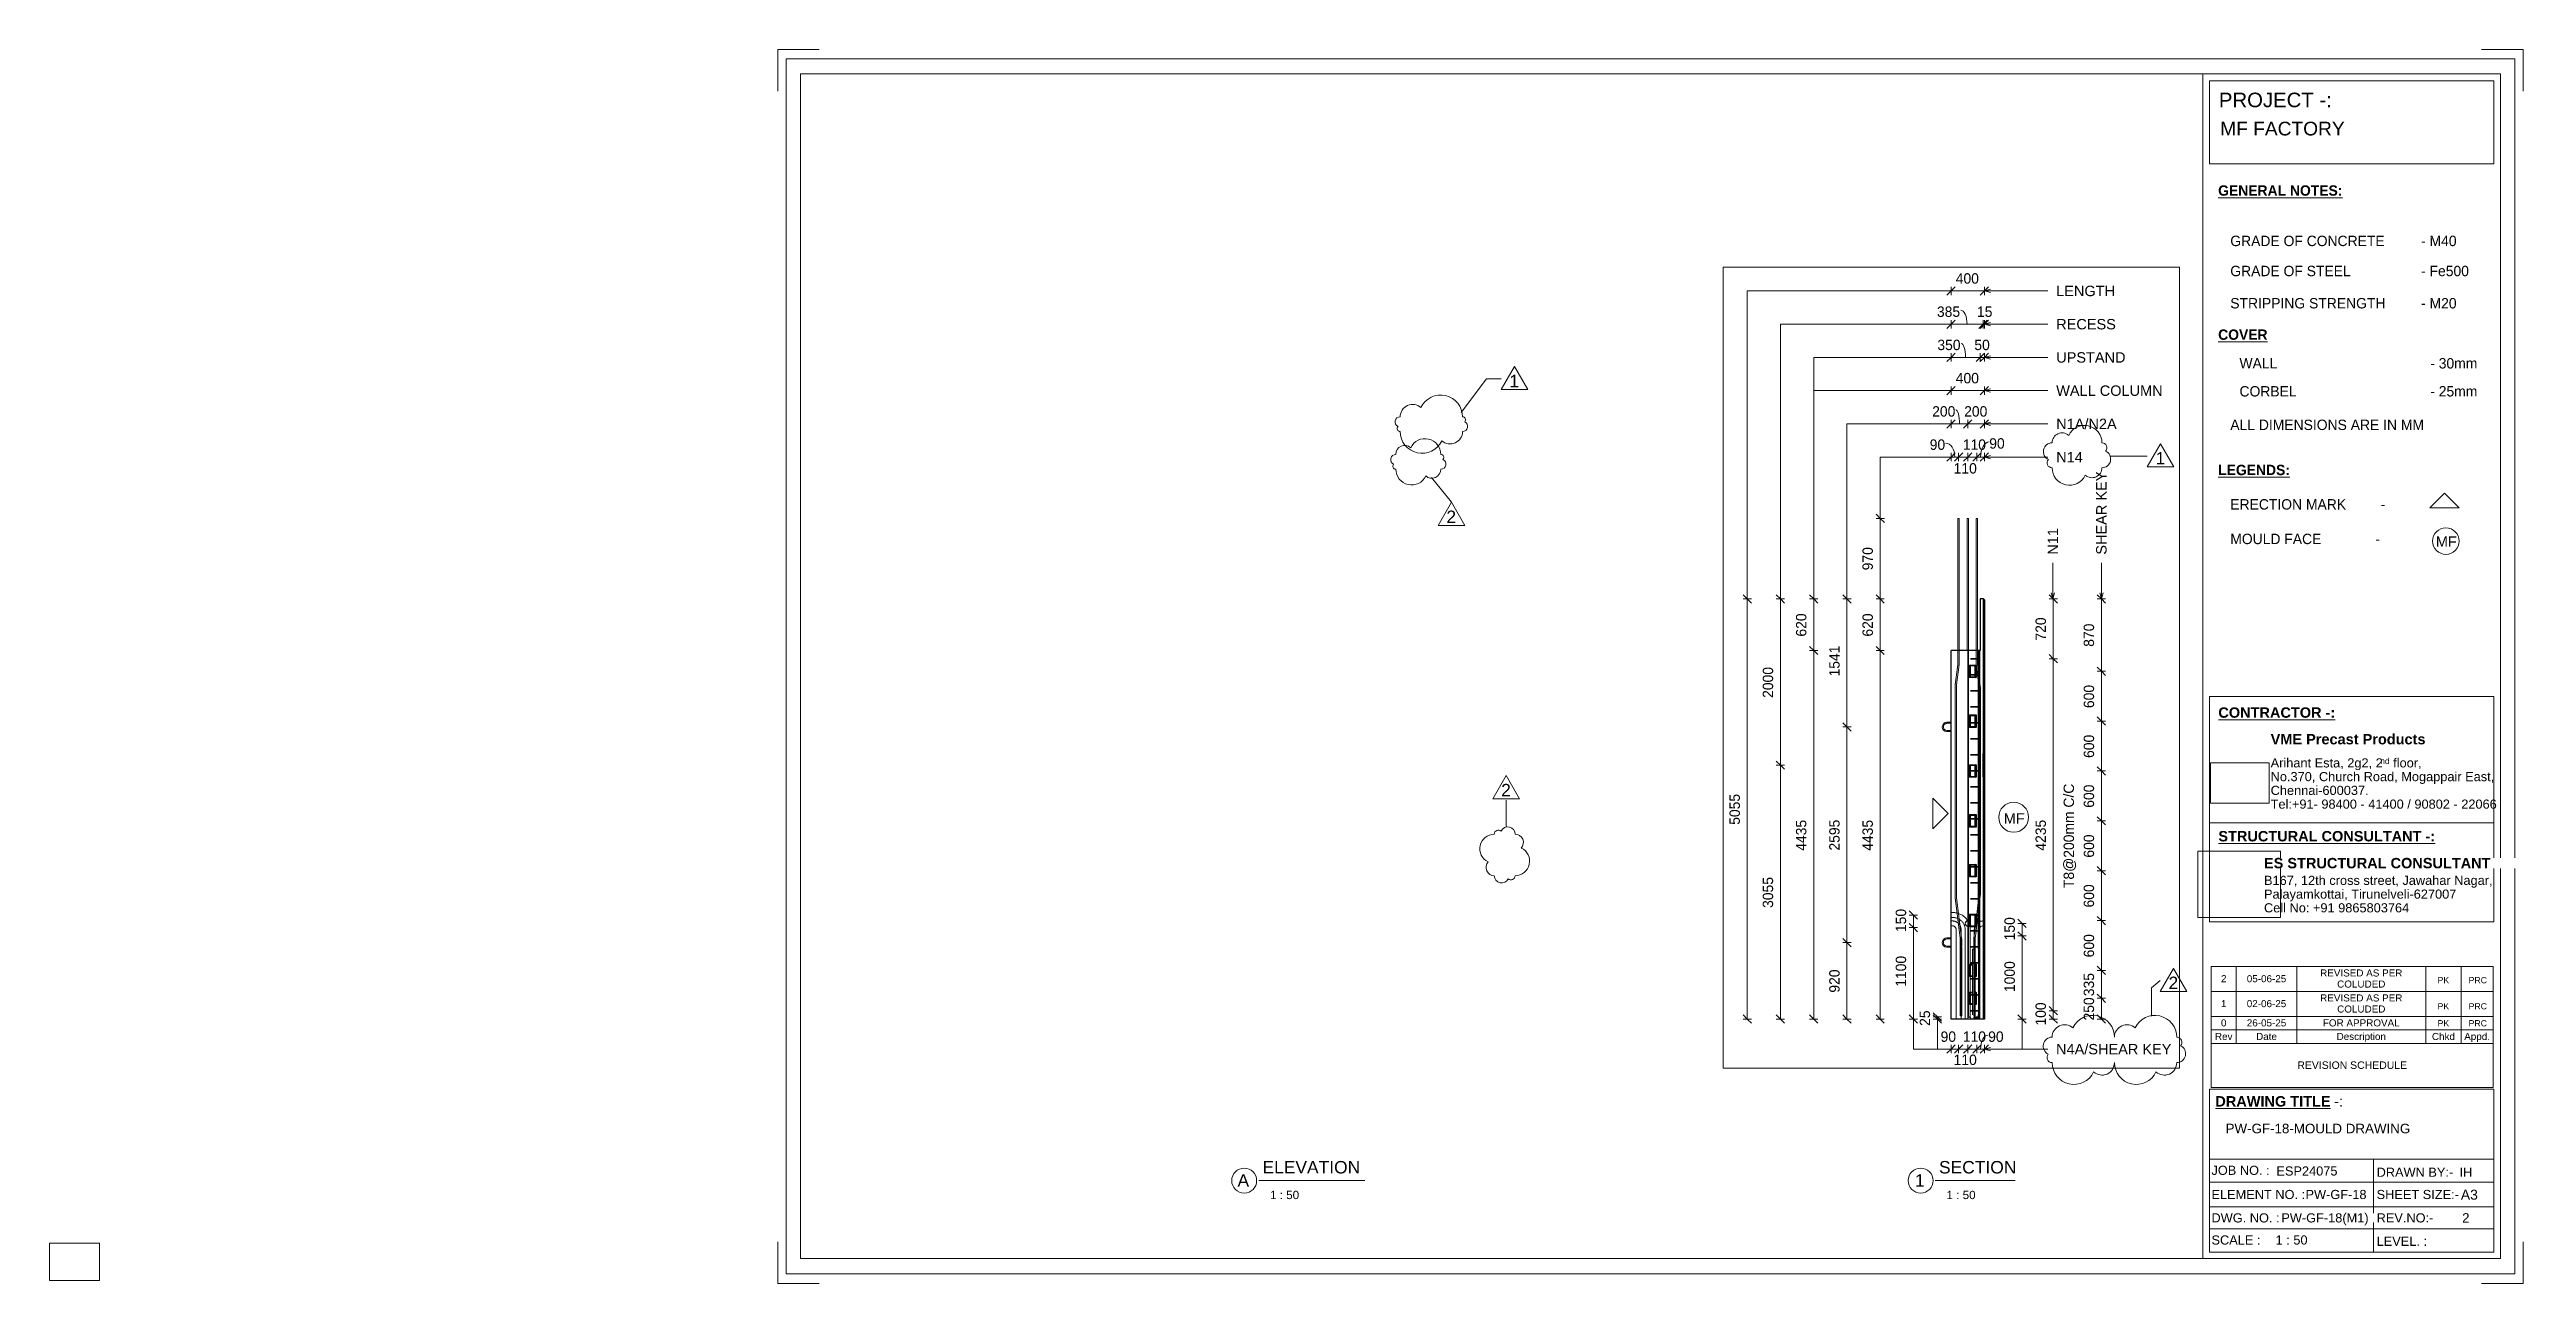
# Paper-space layout 'Layout1' of a CAD drawing. Header units: millimetres. Extents: x 0 to 596, y -1 to 296.
# The model-space entities are those that its viewports show. They can reach past a viewport. Long polylines and large blocks are cut down to what shows.
import ezdxf

# ---------------------------------------------------------------- set-up
doc = ezdxf.new("R2010")
doc.units = ezdxf.units.MM
doc.linetypes.add('Dash', pattern=[6.36, 3.18, -3.18])
doc.linetypes.add('Overhead', pattern=[3.97, 2.38, -1.59])
for name, color, linetype, lineweight in [('A-ANNO-DIMS', 211, 'Continuous', 9), ('A-ANNO-DIMS-50', 211, 'Continuous', 9), ('A-DETL-MBND', 5, 'Continuous', 18), ('A-DETL-THIN', 151, 'Continuous', 18), ('A-FLOR-OVHD', 1, 'Overhead', 18), ('A-GENM', 13, 'Continuous', 18), ('A-WALL', 113, 'Continuous', 25), ('A-WALL-HDLN', 110, 'Dash', 25), ('G-ANNO-REVC', 71, 'Continuous', 9), ('G-ANNO-REVC-IDEN', 71, 'Continuous', 9), ('G-ANNO-SCHD', 231, 'Continuous', 9), ('G-ANNO-TEXT', 231, 'Continuous', 9), ('G-ANNO-TTLB', 6, 'Continuous', 9), ('G-ANNO-TTLB-MEDM', 33, 'Continuous', 9), ('G-ANNO-TTLB-THIN', 151, 'Continuous', 9), ('S-COLS', 52, 'Continuous', 18), ('S-COLS-HDLN', 52, 'Dash', 18), ('S-RBAR', 171, 'Continuous', 18)]:
    doc.layers.add(name, color=color, linetype=linetype, lineweight=lineweight)
doc.layers.add('G-ANNO-NPLT', color=191, linetype='Continuous')
doc.styles.add('Arial_1', font='arial.ttf', dxfattribs={"height": 125})
doc.styles.add('Arial_10', font='arial.ttf', dxfattribs={"height": 2.3})
doc.styles.add('Arial_11', font='arial.ttf', dxfattribs={"height": 1.8})
doc.styles.add('Arial_12', font='arial.ttf', dxfattribs={"height": 1.7})
doc.styles.add('Arial_13', font='arial.ttf', dxfattribs={"height": 2})
doc.styles.add('Arial_14', font='arial.ttf', dxfattribs={"height": 3})
doc.styles.add('Arial_15', font='arial.ttf', dxfattribs={"height": 1.5})
doc.styles.add('Arial_2', font='arial.ttf', dxfattribs={"height": 150})
doc.styles.add('Arial_3', font='arial.ttf', dxfattribs={"height": 3.5})
doc.styles.add('Arial_4', font='arial.ttf', dxfattribs={"height": 2.2})
doc.styles.add('Arial_5', font='arial.ttf', dxfattribs={"height": 2.4})
doc.styles.add('Arial_6', font='arial.ttf', dxfattribs={"height": 2.5})
doc.styles.add('Arial_7', font='arial.ttf', dxfattribs={"height": 1.42976})
doc.styles.add('Arial_8', font='arial.ttf', dxfattribs={"height": 2.25})
doc.styles.add('Arial_9', font='arial.ttf', dxfattribs={"height": 3.3})
doc.styles.add('Arial_B', font='arialbd.ttf', dxfattribs={"height": 2.5})
doc.styles.add('Nirmala UI Semilight', font='NirmalaS.ttf', dxfattribs={"height": 125})
doc.styles.add('Nirmala UI Semilight_1', font='NirmalaS.ttf', dxfattribs={"height": 2.5})
doc.styles.add('Nirmala UI Semilight_B', font='', dxfattribs={"height": 2.5})
doc.styles.get('Nirmala UI Semilight_B').set_extended_font_data('Nirmala UI Semilight', bold=True)
doc.dimstyles.new('Arrow_Filled_-_2_5_NI_UI', dxfattribs={"dimscale": 304.8, "dimtxt": 130.920493, "dimasz": 0.328084, "dimexe": 0.164042, "dimexo": 0.0625, "dimgap": 0.164042, "dimtad": 1, "dimdec": 4, "dimzin": 0, "dimdsep": 46, "dimtxsty": 'Nirmala UI Semilight', "dimblk1": 'OBLIQUE', "dimblk2": 'OBLIQUE', "dimsah": 1, "dimcen": 0.09, "dimazin": 0, "dimtfac": 1, "dimtdec": 4, "dimtix": 1, "dimtmove": 1, "dimatfit": 3, "dimfxl": 0.164042, "dimfxlon": 1, "dimtvp": 1, "dimtolj": 1, "dimtzin": 0, "dimarcsym": 2})
doc.dimstyles.new('Arrow_Filled_-_2_5_NI_UI_1', dxfattribs={"dimscale": 304.8, "dimtxt": 130.920493, "dimasz": 0.328084, "dimexe": 0.164042, "dimexo": 0.0625, "dimgap": 0.164042, "dimtad": 1, "dimdec": 4, "dimzin": 0, "dimdsep": 46, "dimtxsty": 'Nirmala UI Semilight', "dimblk1": 'OBLIQUE', "dimblk2": 'OBLIQUE', "dimsah": 1, "dimcen": 0.09, "dimazin": 0, "dimtfac": 1, "dimtdec": 4, "dimtix": 1, "dimtmove": 0, "dimatfit": 3, "dimfxl": 0.164042, "dimfxlon": 1, "dimtvp": 1, "dimtolj": 1, "dimtzin": 0, "dimarcsym": 2})
doc.dimstyles.new('Arrow_Filled_-_2_5_NI_UI_2', dxfattribs={"dimscale": 304.8, "dimtxt": 130.920493, "dimasz": 0.328084, "dimexe": 0.164042, "dimexo": 0.0625, "dimgap": 0.164042, "dimtad": 1, "dimdec": 4, "dimzin": 0, "dimdsep": 46, "dimtxsty": 'Nirmala UI Semilight', "dimblk1": 'OBLIQUE', "dimblk2": 'OBLIQUE', "dimsah": 1, "dimcen": 0.09, "dimazin": 0, "dimtfac": 1, "dimtdec": 4, "dimtix": 1, "dimtmove": 2, "dimatfit": 3, "dimfxl": 0.164042, "dimfxlon": 1, "dimtvp": 1, "dimtolj": 1, "dimtzin": 0, "dimarcsym": 2})
picture_1 = doc.add_image_def('image1.jpg', size_in_pixel=(996, 686))
picture_2 = doc.add_image_def('image2.jpg', size_in_pixel=(1600, 1280))

psp = doc.layouts.get("Layout1")

msp = doc.modelspace()

# ---------------------------------------------------------------- texts
at = {"layer": 'G-ANNO-REVC-IDEN', "insert": (1345.69821, 5428.45043), "char_height": 150, "width": 144.30375, "attachment_point": 1, "style": 'Arial_2'}
msp.add_mtext('1', dxfattribs=at)
at = {"layer": 'G-ANNO-TEXT', "color": 7, "char_height": 125, "attachment_point": 1, "style": 'Arial_1'}
for s, insert, width, rotation in [('LENGTH', (150.24787, 7429.44444), 857.805625, 359.99969898), ('RECESS', (150.24577, 7029.44444), 865.8225, 359.99969898), ('UPSTAND', (150.24366, 6629.44444), 1010.12625, 359.99969898), ('WALL COLUMN', (150.24156, 6229.44444), 1551.2653125, 359.99969898), ('N1A/N2A', (150.23946, 5829.44444), 877.8478125, 359.99969898), ('N14', (150.23736, 5429.44444), 384.81, 359.99969898), ('SHEAR KEY', (631.11294, 4192.95579), 1206.5396875, 90), ('N11', (48.61294, 4192.95786), 384.81, 90), ('MF', (-480.11321, 1082.05368), 300.6328125, 359.99969898), ('N4A/SHEAR KEY', (148.7588, -1695.15472), 1675.526875, 359.99969898)]:
    msp.add_mtext(s, dxfattribs=dict(at, insert=insert, width=width, rotation=rotation))

# ---------------------------------------------------------------- blocks, each defined once
blk = doc.blocks.new('ES-Landscape-A3 - ES-Landscape-A3-502445-PW-GF-18-MOULD DRAWING')
at = {"layer": 'G-ANNO-TTLB'}
for p, q in [((175.24, 296.27), (185.24, 296.27)), ((175.24, 296.27), (175.24, 286.27)), ((595.24, 296.27), (585.24, 296.27)), ((595.24, 296.27), (595.24, 286.27)), ((519.77, 140.54), (588.2, 140.54)), ((519.77, 86.33), (519.77, 140.54)), ((588.2, 86.33), (588.2, 140.54)), ((519.77, 110.14), (588.2, 110.14)), ((519.77, 6.78), (519.77, 46.03)), ((588.2, 6.78), (588.2, 46.03)), ((559.23, 29.2), (559.23, 6.78)), ((175.24, -0.73), (175.24, 9.27)), ((595.24, -0.73), (595.24, 9.27)), ((175.24, -0.73), (185.24, -0.73)), ((595.24, -0.73), (585.24, -0.73))]:
    blk.add_line(p, q, dxfattribs=at)
at = {"layer": 'G-ANNO-TTLB-MEDM'}
for p, q in [((180.73, 290.44), (180.73, 5.31)), ((180.73, 290.44), (589.79, 290.44)), ((518.17, 290.44), (518.17, 5.31)), ((519.77, 268.77), (519.77, 288.77)), ((519.77, 288.77), (588.2, 288.77)), ((588.2, 288.77), (588.2, 268.77)), ((589.79, 290.44), (589.79, 5.31)), ((588.2, 268.77), (519.77, 268.77)), ((519.77, 86.33), (588.2, 86.33)), ((519.77, 6.78), (588.2, 6.78)), ((180.73, 5.31), (589.79, 5.31))]:
    blk.add_line(p, q, dxfattribs=at)
at = {"layer": 'G-ANNO-TTLB-THIN'}
for p, q in [((177.29, 294.03), (177.29, 1.56)), ((593.23, 294.03), (177.29, 294.03)), ((593.23, 1.56), (593.23, 294.03)), ((519.77, 46.03), (588.2, 46.03)), ((519.77, 29.2), (588.2, 29.2)), ((519.77, 23.64), (588.2, 23.64)), ((519.77, 17.68), (588.2, 17.68)), ((519.77, 12.43), (588.2, 12.43)), ((177.29, 1.56), (593.23, 1.56))]:
    blk.add_line(p, q, dxfattribs=at)
at = {"layer": 'G-ANNO-TTLB', "insert": (534.5, 131.53), "char_height": 2.5, "width": 45.135, "attachment_point": 1, "style": 'Arial_B', "bg_fill": 3, "box_fill_scale": 0, "bg_fill_color": 256, "bg_fill_true_color": 3254780160, "bg_fill_transparency": 256}
blk.add_mtext('VME Precast Products', dxfattribs=at)
at = {"layer": 'G-ANNO-TTLB', "attachment_point": 1}
for s, insert, char_height, width, style in [('Arihant Esta, 2g2, 2', (534.5, 125.68), 2.2, 31.9873, 'Arial_4'), ('nd', (560.89, 125.72), 1.43, 2.7257, 'Arial_7'), (' floor,', (563.14, 125.68), 2.2, 9.1392, 'Arial_4'), ('No.370, Church Road, Mogappair East,', (534.5, 122.37), 2.2, 63.4135, 'Arial_4'), ('Tel:+91- 98400 - 41400 / 90802 - 22066 ', (534.5, 115.75), 2.2, 65.2574, 'Arial_4'), ('Chennai-600037.', (534.5, 119.06), 2.2, 27.6582, 'Arial_4'), ('Cell No: +91 9865803764', (532.9, 90.79), 2.2, 41.0464, 'Arial_4'), ('Palayamkottai, Tirunelveli-627007', (532.9, 94.09), 2.2, 54.4346, 'Arial_4'), ('JOB NO. :', (520.26, 27.61), 2.2, 16.5949, 'Arial_4'), ('DRAWN BY:-', (560, 27.14), 2.2, 21.7257, 'Arial_4'), ('ELEMENT NO. :', (520.26, 21.79), 2.2, 26.5359, 'Arial_4'), ('SHEET SIZE:-', (560, 21.79), 2.2, 23.2489, 'Arial_4'), ('DWG. NO. :', (520.26, 16.16), 2.2, 19.481, 'Arial_4'), ('REV.NO:-', (560, 16.16), 2.2, 16.0338, 'Arial_4'), ('SCALE :', (520.26, 10.84), 2.2, 13.8692, 'Arial_4'), ('LEVEL. :', (560, 10.53), 2.2, 14.3502, 'Arial_4')]:
    blk.add_mtext(s, dxfattribs=dict(at, insert=insert, char_height=char_height, width=width, style=style))
at = {"layer": 'G-ANNO-TTLB'}
image = blk.add_image(picture_1, insert=(520, 114.84), size_in_units=(14.11, 9.72), dxfattribs=at)
image.dxf.flags = 7
image = blk.add_image(picture_2, insert=(516.95, 87.39), size_in_units=(19.92, 15.93), dxfattribs=at)
image.dxf.flags = 7
at = {"layer": 'G-ANNO-TTLB', "attachment_point": 1, "bg_fill": 3, "box_fill_scale": 0, "bg_fill_color": 256, "bg_fill_true_color": 3254780160, "bg_fill_transparency": 256}
for s, insert, char_height, width, style in [('PROJECT -:', (522.05, 285.89), 3.5, 33.3502, 'Arial_3'), ('\\LCONTRACTOR -:', (521.92, 137.94), 2.5, 33.9114, 'Arial_B'), ('\\LSTRUCTURAL CONSULTANT -:', (521.92, 108.18), 2.5, 62.8523, 'Arial_B'), ('ES STRUCTURAL CONSULTANT', (532.9, 101.7), 2.5, 65.6582, 'Arial_B'), ('\\LDRAWING TITLE', (521.19, 44.36), 2.5, 33.4304, 'Arial_B'), ('A3', (580.27, 21.84), 2.4, 4.9705, 'Arial_5')]:
    blk.add_mtext(s, dxfattribs=dict(at, insert=insert, char_height=char_height, width=width, style=style))
at = {"layer": 'G-ANNO-TTLB', "insert": (532.9, 97.4), "char_height": 2.2, "width": 65.1772, "attachment_point": 1, "style": 'Arial_4'}
blk.add_mtext('B167, 12th cross street, Jawahar Nagar,', dxfattribs=at)
at = {"layer": 'G-ANNO-TTLB', "insert": (548.78, 44.36), "char_height": 2.5, "width": 1.2025, "attachment_point": 1, "style": 'Arial_B', "bg_fill": 3, "box_fill_scale": 0, "bg_fill_color": 256, "bg_fill_true_color": 3254780160, "bg_fill_transparency": 256}
blk.add_mtext('\\fArial|b1|i0|c0|p34|; ', dxfattribs=at)
at = {"layer": 'G-ANNO-TTLB', "insert": (549.77, 44.36), "char_height": 2.5, "width": 2.6456, "attachment_point": 1, "style": 'Arial_6', "bg_fill": 3, "box_fill_scale": 0, "bg_fill_color": 256, "bg_fill_true_color": 3254780160, "bg_fill_transparency": 256}
blk.add_mtext('-:', dxfattribs=at)
blk = doc.blocks.new('Viewport - M_View Title-1040-PW-GF-18-MOULD DRAWING')
at = {"layer": 'G-ANNO-TTLB'}
for start, end in [(360, 180), (180, 0)]:
    blk.add_arc((-3.5, 0), 3, start, end, dxfattribs=at)
blk = doc.blocks.new('Family - ___-3173342-PW-GF-18-MOULD DRAWING')
at = {"layer": 'G-ANNO-REVC'}
for centre, radius, start, end in [((328.03, 207.86), 3, 48.18969, 180), ((334.78, 207.86), 5.25, 0, 154.79123), ((325.03, 206.63), 1.23, 90, 244.79123), ((325.03, 205.05), 0.705, 138.18969, 270), ((330.28, 204.34), 5.25, 180, 334.79123), ((337.03, 204.34), 3, 228.18969, 0), ((340.03, 207.16), 0.705, 318.18969, 90), ((340.03, 205.57), 1.23, 270, 64.79123)]:
    blk.add_arc(centre, radius, start, end, dxfattribs=at)
blk = doc.blocks.new('M_Revision Tag - M_Revision Tag-33754-PW-GF-18-MOULD DRAWING')
at = {"layer": 'G-ANNO-REVC-IDEN'}
for p, q in [((0, 3.51), (-3.21, -2.04)), ((0, 3.51), (3.21, -2.04)), ((-3.21, -2.04), (3.21, -2.04))]:
    blk.add_line(p, q, dxfattribs=at)
blk = doc.blocks.new('Family - ___-3227796-PW-GF-18-MOULD DRAWING')
at = {"layer": 'G-ANNO-REVC'}
for centre, radius, start, end in [((323.98, 197.57), 1.25, 90, 244.79123), ((326.14, 198.83), 2.16, 48.18969, 180), ((331.01, 198.83), 3.78, 0, 154.79123), ((334.79, 198.11), 0.716, 318.18969, 90), ((334.79, 196.5), 1.25, 270, 64.79123), ((323.98, 195.96), 0.716, 138.18969, 270), ((327.76, 195.25), 3.78, 180, 334.79123), ((332.63, 195.25), 2.16, 228.18969, 0), ((347.68, 103.91), 3.5, 90, 244.79123), ((348.68, 107.41), 1, 48.18969, 180), ((350.93, 107.41), 1.75, 0, 154.79123), ((352.68, 105.41), 2, 318.18969, 90), ((352.68, 100.91), 3.5, 270, 64.79123), ((347.68, 99.41), 2, 138.18969, 270), ((349.43, 97.41), 1.75, 180, 334.79123), ((351.68, 97.41), 1, 228.18969, 0), ((484.91, 58.55), 3, 48.18969, 180), ((491.66, 58.55), 5.25, 0, 154.79123), ((499.91, 58.55), 3, 48.18969, 180), ((506.66, 58.55), 5.25, 0, 154.79123), ((481.91, 56.41), 2.14, 90, 244.79123), ((481.91, 53.65), 1.23, 138.18969, 270), ((511.91, 57.32), 1.23, 318.18969, 90), ((511.91, 54.57), 2.14, 270, 64.79123), ((487.16, 52.42), 5.25, 180, 334.79123), ((493.91, 52.42), 3, 228.18969, 360), ((502.16, 52.42), 5.25, 180, 334.79123), ((508.91, 52.42), 3, 228.18969, 360)]:
    blk.add_arc(centre, radius, start, end, dxfattribs=at)
blk = doc.blocks.new('12_7Ø_ Lifting Insert_COLUMN - 12_9Ø Lifting insert-1653057-Elevation Right')
at = {"layer": 'A-GENM'}
for start, end in [(359.9997, 89.98808), (270.01132, 359.9997)]:
    blk.add_arc((12913.72, 2689.84), 6.35, start, end, dxfattribs=at)
blk = doc.blocks.new('12_7Ø_ Lifting Insert_COLUMN - 12_9Ø Lifting insert-V3-Elevation Right')
at = {"layer": 'A-GENM'}
for p, q in [((12713.72, 2176.06), (12663.72, 2176.06)), ((12663.72, 2163.36), (12713.72, 2163.36)), ((12713.72, 2076.06), (12663.72, 2076.06)), ((12663.72, 2063.36), (12713.72, 2063.36))]:
    blk.add_line(p, q, dxfattribs=at)
at = {"layer": 'A-GENM', "flags": 128}
for points in [[(12663.72, 2176.06), (12642.66, 2171.97), (12624.65, 2160.32), (12612.3, 2142.78), (12607.41, 2121.89), (12610.67, 2100.69), (12621.62, 2082.24), (12638.67, 2069.23), (12659.35, 2063.53), (12663.72, 2063.36)], [(12663.72, 2076.06), (12645.31, 2080.13), (12630.34, 2091.57), (12621.59, 2108.26), (12620.69, 2127.09), (12627.82, 2144.54), (12641.63, 2157.36), (12659.56, 2163.16), (12663.72, 2163.36)]]:
    blk.add_lwpolyline(points, dxfattribs=at)
blk = doc.blocks.new('12_7Ø_ Lifting Insert_COLUMN - 12_9Ø Lifting insert-V4-Elevation Right')
at = {"layer": 'A-GENM'}
for p, q in [((12713.7, -418.71), (12663.7, -418.71)), ((12663.7, -431.41), (12713.7, -431.41)), ((12713.7, -518.71), (12663.7, -518.71)), ((12663.7, -531.41), (12713.7, -531.41))]:
    blk.add_line(p, q, dxfattribs=at)
at = {"layer": 'A-GENM', "flags": 128}
for points in [[(12663.7, -418.71), (12642.64, -422.79), (12624.64, -434.45), (12612.29, -451.99), (12607.39, -472.88), (12610.66, -494.08), (12621.61, -512.52), (12638.66, -525.54), (12659.34, -531.24), (12663.7, -531.41)], [(12663.7, -518.71), (12645.3, -514.64), (12630.33, -503.19), (12621.58, -486.5), (12620.68, -467.68), (12627.8, -450.23), (12641.62, -437.41), (12659.55, -431.61), (12663.7, -431.41)]]:
    blk.add_lwpolyline(points, dxfattribs=at)
blk = doc.blocks.new('DIMBLOCK103-Elevation Right')
at = {"layer": 'A-ANNO-DIMS-50'}
for p, q in [((-1967.69, 4630.33), (-2017.69, 4680.33)), ((-1967.69, 4630.33), (-2017.69, 4630.33)), ((-1967.69, 4630.33), (-1967.7, 3660.33)), ((-1967.69, 4630.33), (-1917.69, 4580.33)), ((-1967.69, 4630.33), (-1917.69, 4630.33)), ((-1967.7, 3660.33), (-2017.7, 3710.33)), ((-1967.7, 3660.33), (-2017.7, 3660.33)), ((-1967.7, 3660.33), (-1917.7, 3610.33)), ((-1967.7, 3660.33), (-1917.7, 3660.33))]:
    blk.add_line(p, q, dxfattribs=at)
at = {"layer": 'A-ANNO-DIMS-50', "color": 0, "insert": (-2180.78, 4004.89), "char_height": 125, "width": 337.0608, "attachment_point": 1, "rotation": 90, "line_spacing_factor": 1.142579, "style": 'Nirmala UI Semilight'}
blk.add_mtext('970', dxfattribs=at)
blk = doc.blocks.new('_Oblique')
at = {"color": 0, "linetype": 'ByBlock', "lineweight": -2}
blk.add_line((-0.5, -0.5), (0.5, 0.5), dxfattribs=at)
blk = doc.blocks.new('DIMBLOCK104-Elevation Right')
at = {"layer": 'A-ANNO-DIMS-50'}
for p, q in [((-1967.7, 3660.33), (-2017.7, 3710.33)), ((-1967.7, 3660.33), (-2017.7, 3660.33)), ((-1967.7, 3660.33), (-1967.71, 3039.86)), ((-1967.7, 3660.33), (-1917.7, 3610.33)), ((-1967.7, 3660.33), (-1917.7, 3660.33)), ((-1967.71, 3039.86), (-2017.71, 3089.86)), ((-1967.71, 3039.86), (-2017.71, 3039.86)), ((-1967.71, 3039.86), (-1917.71, 2989.86)), ((-1967.71, 3039.86), (-1917.71, 3039.86))]:
    blk.add_line(p, q, dxfattribs=at)
at = {"layer": 'A-ANNO-DIMS-50', "color": 0, "insert": (-2180.79, 3207.27), "char_height": 125, "width": 342.7737, "attachment_point": 1, "rotation": 90, "line_spacing_factor": 1.142579, "style": 'Nirmala UI Semilight'}
blk.add_mtext('620', dxfattribs=at)
blk = doc.blocks.new('DIMBLOCK105-Elevation Right')
at = {"layer": 'A-ANNO-DIMS-50'}
for p, q in [((-1967.71, 3039.86), (-2017.71, 3089.86)), ((-1967.71, 3039.86), (-2017.71, 3039.86)), ((-1967.71, 3039.86), (-1967.77, -1395.14)), ((-1967.71, 3039.86), (-1917.71, 2989.86)), ((-1967.71, 3039.86), (-1917.71, 3039.86)), ((-1967.77, -1395.14), (-2017.77, -1345.14)), ((-1967.77, -1395.14), (-2017.77, -1395.14)), ((-1967.77, -1395.14), (-1917.78, -1445.14)), ((-1967.77, -1395.14), (-1917.77, -1395.14))]:
    blk.add_line(p, q, dxfattribs=at)
at = {"layer": 'A-ANNO-DIMS-50', "color": 0, "insert": (-2180.83, 629.55), "char_height": 125, "width": 462.7444, "attachment_point": 1, "rotation": 90, "line_spacing_factor": 1.142579, "style": 'Nirmala UI Semilight'}
blk.add_mtext('4435', dxfattribs=at)
blk = doc.blocks.new('DIMBLOCK106-Elevation Right')
at = {"layer": 'A-ANNO-DIMS-50'}
for p, q in [((-1114.37, 5366.95), (-1064.37, 5416.95)), ((-1114.37, 5366.95), (-1114.37, 5416.95)), ((-1024.37, 5366.95), (-974.37, 5416.95)), ((-1024.37, 5366.95), (-1024.37, 5416.95)), ((-1114.37, 5366.95), (-1164.37, 5316.95)), ((-1114.37, 5366.95), (-1024.37, 5366.95)), ((-1114.37, 5366.95), (-1114.37, 5316.95)), ((-1024.37, 5366.95), (-1074.37, 5316.95)), ((-1024.37, 5366.95), (-1024.37, 5316.95))]:
    blk.add_line(p, q, dxfattribs=at)
blk.add_ellipse((-1181.21, 5366.95), major_axis=(0, 169.02), ratio=0.661744, start_param=4.712389, end_param=6.283185, dxfattribs=at)
at = {"layer": 'A-ANNO-DIMS-50', "color": 0, "insert": (-1371.64, 5580.03), "char_height": 125, "width": 228.5158, "attachment_point": 1, "rotation": 359.9997, "line_spacing_factor": 1.142579, "style": 'Nirmala UI Semilight'}
blk.add_mtext('90', dxfattribs=at)
blk = doc.blocks.new('DIMBLOCK107-Elevation Right')
at = {"layer": 'A-ANNO-DIMS-50'}
for p, q in [((-1024.37, 5366.95), (-974.37, 5416.95)), ((-1024.37, 5366.95), (-1024.37, 5416.95)), ((-914.37, 5366.95), (-864.37, 5416.95)), ((-914.37, 5366.95), (-914.37, 5416.95)), ((-1024.37, 5366.95), (-1074.37, 5316.95)), ((-1024.37, 5366.95), (-914.37, 5366.95)), ((-1024.37, 5366.95), (-1024.37, 5316.95)), ((-914.37, 5366.95), (-964.37, 5316.95)), ((-914.37, 5366.95), (-914.37, 5316.95))]:
    blk.add_line(p, q, dxfattribs=at)
at = {"layer": 'A-ANNO-DIMS-50', "color": 0, "insert": (-1083.63, 5294.87), "char_height": 125, "width": 274.2189, "attachment_point": 1, "rotation": 359.9997, "line_spacing_factor": 1.142579, "style": 'Nirmala UI Semilight'}
blk.add_mtext('110', dxfattribs=at)
blk = doc.blocks.new('DIMBLOCK108-Elevation Right')
at = {"layer": 'A-ANNO-DIMS-50'}
for p, q in [((-914.37, 5366.95), (-864.37, 5416.95)), ((-914.37, 5366.95), (-914.37, 5416.95)), ((-804.37, 5366.95), (-754.37, 5416.95)), ((-804.37, 5366.95), (-804.37, 5416.95)), ((-914.37, 5366.95), (-964.37, 5316.95)), ((-914.37, 5366.95), (-804.37, 5366.95)), ((-914.37, 5366.95), (-914.37, 5316.95)), ((-804.37, 5366.95), (-854.37, 5316.95)), ((-804.37, 5366.95), (-804.37, 5316.95))]:
    blk.add_line(p, q, dxfattribs=at)
at = {"layer": 'A-ANNO-DIMS-50', "color": 0, "insert": (-973.63, 5580.03), "char_height": 125, "width": 274.2189, "attachment_point": 1, "rotation": 359.9997, "line_spacing_factor": 1.142579, "style": 'Nirmala UI Semilight'}
blk.add_mtext('110', dxfattribs=at)
blk = doc.blocks.new('DIMBLOCK109-Elevation Right')
at = {"layer": 'A-ANNO-DIMS-50'}
for p, q in [((-804.37, 5366.95), (-754.37, 5416.95)), ((-804.37, 5366.95), (-804.37, 5416.95)), ((-714.37, 5366.94), (-664.37, 5416.94)), ((-714.37, 5366.94), (-714.37, 5416.94)), ((-804.37, 5366.95), (-854.37, 5316.95)), ((-804.37, 5366.95), (-714.37, 5366.94)), ((-804.37, 5366.95), (-804.37, 5316.95)), ((-714.37, 5366.94), (-764.37, 5316.95)), ((-714.37, 5366.94), (-714.37, 5316.94))]:
    blk.add_line(p, q, dxfattribs=at)
blk.add_ellipse((-655.53, 5366.94), major_axis=(0, 183.38), ratio=0.566228, start_param=0, end_param=1.570796, dxfattribs=at)
at = {"layer": 'A-ANNO-DIMS-50', "color": 0, "insert": (-655.53, 5594.39), "char_height": 125, "width": 228.5158, "attachment_point": 1, "rotation": 359.9997, "line_spacing_factor": 1.142579, "style": 'Nirmala UI Semilight'}
blk.add_mtext('90', dxfattribs=at)
blk = doc.blocks.new('DIMBLOCK110-Elevation Right')
at = {"layer": 'A-ANNO-DIMS-50'}
for p, q in [((-1114.36, 5766.95), (-1064.36, 5816.95)), ((-1114.36, 5766.95), (-1114.36, 5816.95)), ((-914.37, 5766.95), (-864.37, 5816.95)), ((-914.37, 5766.95), (-914.37, 5816.95)), ((-1114.36, 5766.95), (-1164.37, 5716.95)), ((-1114.36, 5766.95), (-1114.37, 5716.95)), ((-1114.36, 5766.95), (-914.37, 5766.95)), ((-914.37, 5766.95), (-964.37, 5716.95)), ((-914.37, 5766.95), (-914.37, 5716.95))]:
    blk.add_line(p, q, dxfattribs=at)
blk.add_ellipse((-1056.43, 5766.95), major_axis=(0, 169.02), ratio=0.248852, start_param=4.712389, end_param=6.283185, dxfattribs=at)
at = {"layer": 'A-ANNO-DIMS-50', "color": 0, "insert": (-1342.07, 5980.03), "char_height": 125, "width": 342.7737, "attachment_point": 1, "rotation": 359.9997, "line_spacing_factor": 1.142579, "style": 'Nirmala UI Semilight'}
blk.add_mtext('200', dxfattribs=at)
blk = doc.blocks.new('DIMBLOCK111-Elevation Right')
at = {"layer": 'A-ANNO-DIMS-50'}
for p, q in [((-914.37, 5766.95), (-864.37, 5816.95)), ((-914.37, 5766.95), (-914.37, 5816.95)), ((-714.36, 5766.94), (-664.36, 5816.94)), ((-714.36, 5766.94), (-714.36, 5816.94)), ((-914.37, 5766.95), (-964.37, 5716.95)), ((-914.37, 5766.95), (-714.36, 5766.94)), ((-914.37, 5766.95), (-914.37, 5716.95)), ((-714.36, 5766.94), (-764.37, 5716.95)), ((-714.36, 5766.94), (-714.37, 5716.94))]:
    blk.add_line(p, q, dxfattribs=at)
at = {"layer": 'A-ANNO-DIMS-50', "color": 0, "insert": (-957.19, 5980.03), "char_height": 125, "width": 342.7737, "attachment_point": 1, "rotation": 359.9997, "line_spacing_factor": 1.142579, "style": 'Nirmala UI Semilight'}
blk.add_mtext('200', dxfattribs=at)
blk = doc.blocks.new('DIMBLOCK112-Elevation Right')
at = {"layer": 'A-ANNO-DIMS-50'}
for p, q in [((-2367.71, -475.05), (-2417.71, -425.05)), ((-2367.71, -475.05), (-2417.71, -475.05)), ((-2367.72, -1395.15), (-2367.71, -475.05)), ((-2367.71, -475.05), (-2317.71, -525.05)), ((-2367.71, -475.05), (-2317.71, -475.05)), ((-2367.72, -1395.15), (-2417.72, -1345.15)), ((-2367.72, -1395.15), (-2417.72, -1395.15)), ((-2367.72, -1395.15), (-2317.72, -1445.15)), ((-2367.72, -1395.15), (-2317.72, -1395.15))]:
    blk.add_line(p, q, dxfattribs=at)
at = {"layer": 'A-ANNO-DIMS-50', "color": 0, "insert": (-2580.8, -1077.92), "char_height": 125, "width": 342.7737, "attachment_point": 1, "rotation": 90, "line_spacing_factor": 1.142579, "style": 'Nirmala UI Semilight'}
blk.add_mtext('920', dxfattribs=at)
blk = doc.blocks.new('DIMBLOCK113-Elevation Right')
at = {"layer": 'A-ANNO-DIMS-50'}
for p, q in [((-2367.7, 2119.72), (-2417.7, 2169.72)), ((-2367.7, 2119.72), (-2417.7, 2119.72)), ((-2367.71, -475.05), (-2367.7, 2119.72)), ((-2367.7, 2119.72), (-2317.7, 2069.72)), ((-2367.7, 2119.72), (-2317.7, 2119.72)), ((-2367.71, -475.05), (-2417.71, -425.05)), ((-2367.71, -475.05), (-2417.71, -475.05)), ((-2367.71, -475.05), (-2317.71, -525.05)), ((-2367.71, -475.05), (-2317.71, -475.05))]:
    blk.add_line(p, q, dxfattribs=at)
at = {"layer": 'A-ANNO-DIMS-50', "color": 0, "insert": (-2580.79, 631.9), "char_height": 125, "width": 457.0315, "attachment_point": 1, "rotation": 90, "line_spacing_factor": 1.142579, "style": 'Nirmala UI Semilight'}
blk.add_mtext('2595', dxfattribs=at)
blk = doc.blocks.new('DIMBLOCK114-Elevation Right')
at = {"layer": 'A-ANNO-DIMS-50'}
for p, q in [((-2367.69, 3660.32), (-2417.69, 3710.32)), ((-2367.69, 3660.32), (-2417.69, 3660.32)), ((-2367.7, 2119.72), (-2367.69, 3660.32)), ((-2367.69, 3660.32), (-2317.69, 3610.32)), ((-2367.69, 3660.32), (-2317.69, 3660.32)), ((-2367.7, 2119.72), (-2417.7, 2169.72)), ((-2367.7, 2119.72), (-2417.7, 2119.72)), ((-2367.7, 2119.72), (-2317.7, 2069.72)), ((-2367.7, 2119.72), (-2317.7, 2119.72))]:
    blk.add_line(p, q, dxfattribs=at)
at = {"layer": 'A-ANNO-DIMS-50', "color": 0, "insert": (-2580.78, 2726.96), "char_height": 125, "width": 391.3333, "attachment_point": 1, "rotation": 90, "line_spacing_factor": 1.142579, "style": 'Nirmala UI Semilight'}
blk.add_mtext('1541', dxfattribs=at)
blk = doc.blocks.new('DIMBLOCK115-Elevation Right')
at = {"layer": 'A-ANNO-DIMS-50'}
for p, q in [((-2767.69, 3660.32), (-2817.69, 3710.32)), ((-2767.69, 3660.32), (-2817.69, 3660.32)), ((-2767.69, 3660.32), (-2767.69, 3039.85)), ((-2767.69, 3660.32), (-2717.69, 3610.32)), ((-2767.69, 3660.32), (-2717.69, 3660.32)), ((-2767.69, 3039.85), (-2817.69, 3089.85)), ((-2767.69, 3039.85), (-2817.69, 3039.85)), ((-2767.69, 3039.85), (-2717.69, 2989.85)), ((-2767.69, 3039.85), (-2717.69, 3039.85))]:
    blk.add_line(p, q, dxfattribs=at)
at = {"layer": 'A-ANNO-DIMS-50', "color": 0, "insert": (-2980.78, 3207.27), "char_height": 125, "width": 342.7737, "attachment_point": 1, "rotation": 90, "line_spacing_factor": 1.142579, "style": 'Nirmala UI Semilight'}
blk.add_mtext('620', dxfattribs=at)
blk = doc.blocks.new('DIMBLOCK116-Elevation Right')
at = {"layer": 'A-ANNO-DIMS-50'}
for p, q in [((-2767.69, 3039.85), (-2817.69, 3089.85)), ((-2767.69, 3039.85), (-2817.69, 3039.85)), ((-2767.69, 3039.85), (-2767.72, -1395.15)), ((-2767.69, 3039.85), (-2717.69, 2989.85)), ((-2767.69, 3039.85), (-2717.69, 3039.85)), ((-2767.72, -1395.15), (-2817.72, -1345.15)), ((-2767.72, -1395.15), (-2817.72, -1395.15)), ((-2767.72, -1395.15), (-2717.72, -1445.15)), ((-2767.72, -1395.15), (-2717.72, -1395.15))]:
    blk.add_line(p, q, dxfattribs=at)
at = {"layer": 'A-ANNO-DIMS-50', "color": 0, "insert": (-2980.79, 629.54), "char_height": 125, "width": 462.7444, "attachment_point": 1, "rotation": 90, "line_spacing_factor": 1.142579, "style": 'Nirmala UI Semilight'}
blk.add_mtext('4435', dxfattribs=at)
blk = doc.blocks.new('DIMBLOCK117-Elevation Right')
at = {"layer": 'A-ANNO-DIMS-50'}
for p, q in [((-1114.36, 6566.72), (-1064.36, 6616.72)), ((-1114.36, 6566.72), (-1114.36, 6616.72)), ((-764.36, 6566.72), (-714.36, 6616.72)), ((-764.36, 6566.72), (-764.36, 6616.72)), ((-1114.36, 6566.72), (-1164.36, 6516.72)), ((-1114.36, 6566.72), (-764.36, 6566.72)), ((-1114.36, 6566.72), (-1114.36, 6516.72)), ((-764.36, 6566.72), (-814.36, 6516.72)), ((-764.36, 6566.72), (-764.36, 6516.72))]:
    blk.add_line(p, q, dxfattribs=at)
blk.add_ellipse((-993.96, 6566.72), major_axis=(0, 169.02), ratio=0.323018, start_param=4.712389, end_param=6.283185, dxfattribs=at)
at = {"layer": 'A-ANNO-DIMS-50', "color": 0, "insert": (-1279.6, 6779.81), "char_height": 125, "width": 342.7737, "attachment_point": 1, "rotation": 359.9997, "line_spacing_factor": 1.142579, "style": 'Nirmala UI Semilight'}
blk.add_mtext('350', dxfattribs=at)
blk = doc.blocks.new('DIMBLOCK118-Elevation Right')
at = {"layer": 'A-ANNO-DIMS-50'}
for p, q in [((-764.36, 6566.72), (-714.36, 6616.72)), ((-764.36, 6566.72), (-764.36, 6616.72)), ((-714.36, 6566.72), (-664.36, 6616.72)), ((-714.36, 6566.72), (-714.36, 6616.72)), ((-764.36, 6566.72), (-814.36, 6516.72)), ((-764.36, 6566.72), (-714.36, 6566.72)), ((-714.36, 6566.72), (-764.36, 6516.72)), ((-764.36, 6566.72), (-764.36, 6516.72)), ((-714.36, 6566.72), (-714.36, 6516.72))]:
    blk.add_line(p, q, dxfattribs=at)
at = {"layer": 'A-ANNO-DIMS-50', "color": 0, "insert": (-834.57, 6779.8), "char_height": 125, "width": 228.5158, "attachment_point": 1, "rotation": 359.9997, "line_spacing_factor": 1.142579, "style": 'Nirmala UI Semilight'}
blk.add_mtext('50', dxfattribs=at)
blk = doc.blocks.new('DIMBLOCK119-Elevation Right')
at = {"layer": 'A-ANNO-DIMS-50'}
for p, q in [((-1114.36, 6166.95), (-1064.36, 6216.95)), ((-1114.36, 6166.95), (-1114.36, 6216.95)), ((-714.36, 6166.94), (-664.36, 6216.94)), ((-714.36, 6166.94), (-714.36, 6216.94)), ((-1114.36, 6166.95), (-1164.36, 6116.95)), ((-1114.36, 6166.95), (-714.36, 6166.94)), ((-1114.36, 6166.95), (-1114.36, 6116.95)), ((-714.36, 6166.94), (-764.36, 6116.95)), ((-714.36, 6166.94), (-714.36, 6116.94))]:
    blk.add_line(p, q, dxfattribs=at)
at = {"layer": 'A-ANNO-DIMS-50', "color": 0, "insert": (-1058.37, 6380.03), "char_height": 125, "width": 345.6301, "attachment_point": 1, "rotation": 359.9997, "line_spacing_factor": 1.142579, "style": 'Nirmala UI Semilight'}
blk.add_mtext('400', dxfattribs=at)
blk = doc.blocks.new('DIMBLOCK120-Elevation Right')
at = {"layer": 'A-ANNO-DIMS-50'}
for p, q in [((-1114.36, 6966.72), (-1064.36, 7016.72)), ((-1114.36, 6966.72), (-1114.36, 7016.72)), ((-729.36, 6966.72), (-679.36, 7016.72)), ((-729.36, 6966.72), (-729.36, 7016.72)), ((-1114.36, 6966.72), (-1164.36, 6916.72)), ((-1114.36, 6966.72), (-729.36, 6966.72)), ((-1114.36, 6966.72), (-1114.36, 6916.72)), ((-729.36, 6966.72), (-779.36, 6916.72)), ((-729.36, 6966.72), (-729.36, 6916.72))]:
    blk.add_line(p, q, dxfattribs=at)
blk.add_ellipse((-999, 6966.72), major_axis=(0, 169.02), ratio=0.456433, start_param=4.712389, end_param=6.283185, dxfattribs=at)
at = {"layer": 'A-ANNO-DIMS-50', "color": 0, "insert": (-1284.65, 7179.81), "char_height": 125, "width": 342.7737, "attachment_point": 1, "rotation": 359.9997, "line_spacing_factor": 1.142579, "style": 'Nirmala UI Semilight'}
blk.add_mtext('385', dxfattribs=at)
blk = doc.blocks.new('DIMBLOCK121-Elevation Right')
at = {"layer": 'A-ANNO-DIMS-50'}
for p, q in [((-729.36, 6966.72), (-679.36, 7016.72)), ((-729.36, 6966.72), (-729.36, 7016.72)), ((-714.36, 6966.72), (-664.36, 7016.72)), ((-714.36, 6966.72), (-714.36, 7016.72)), ((-729.36, 6966.72), (-779.36, 6916.72)), ((-714.36, 6966.72), (-764.36, 6916.72)), ((-729.36, 6966.72), (-714.36, 6966.72)), ((-729.36, 6966.72), (-729.36, 6916.72)), ((-714.36, 6966.72), (-714.36, 6916.72))]:
    blk.add_line(p, q, dxfattribs=at)
at = {"layer": 'A-ANNO-DIMS-50', "color": 0, "insert": (-802.79, 7179.8), "char_height": 125, "width": 194.2384, "attachment_point": 1, "rotation": 359.9997, "line_spacing_factor": 1.142579, "style": 'Nirmala UI Semilight'}
blk.add_mtext('15', dxfattribs=at)
blk = doc.blocks.new('DIMBLOCK122-Elevation Right')
at = {"layer": 'A-ANNO-DIMS-50'}
for p, q in [((-1114.36, 7366.72), (-1064.36, 7416.72)), ((-1114.36, 7366.72), (-1114.36, 7416.72)), ((-714.36, 7366.72), (-664.36, 7416.72)), ((-714.36, 7366.72), (-714.36, 7416.72)), ((-1114.36, 7366.72), (-1164.36, 7316.72)), ((-1114.36, 7366.72), (-714.36, 7366.72)), ((-1114.36, 7366.72), (-1114.36, 7316.72)), ((-714.36, 7366.72), (-764.36, 7316.72)), ((-714.36, 7366.72), (-714.36, 7316.72))]:
    blk.add_line(p, q, dxfattribs=at)
at = {"layer": 'A-ANNO-DIMS-50', "color": 0, "insert": (-1058.37, 7579.81), "char_height": 125, "width": 345.6301, "attachment_point": 1, "rotation": 359.9997, "line_spacing_factor": 1.142579, "style": 'Nirmala UI Semilight'}
blk.add_mtext('400', dxfattribs=at)
blk = doc.blocks.new('DIMBLOCK123-Elevation Right')
at = {"layer": 'A-ANNO-DIMS-50'}
for p, q in [((-3167.7, 1659.83), (-3217.7, 1709.83)), ((-3167.7, 1659.83), (-3217.7, 1659.83)), ((-3167.72, -1395.14), (-3167.7, 1659.83)), ((-3167.7, 1659.83), (-3117.7, 1609.83)), ((-3167.7, 1659.83), (-3117.7, 1659.83)), ((-3167.72, -1395.14), (-3217.72, -1345.14)), ((-3167.72, -1395.14), (-3217.72, -1395.14)), ((-3167.72, -1395.14), (-3117.72, -1445.14)), ((-3167.72, -1395.14), (-3117.72, -1395.14))]:
    blk.add_line(p, q, dxfattribs=at)
at = {"layer": 'A-ANNO-DIMS-50', "color": 0, "insert": (-3380.8, -58.08), "char_height": 125, "width": 457.0315, "attachment_point": 1, "rotation": 90, "line_spacing_factor": 1.142579, "style": 'Nirmala UI Semilight'}
blk.add_mtext('3055', dxfattribs=at)
blk = doc.blocks.new('DIMBLOCK124-Elevation Right')
at = {"layer": 'A-ANNO-DIMS-50'}
for p, q in [((-3167.69, 3660.33), (-3217.69, 3710.33)), ((-3167.69, 3660.33), (-3217.69, 3660.33)), ((-3167.7, 1659.83), (-3167.69, 3660.33)), ((-3167.69, 3660.33), (-3117.69, 3610.33)), ((-3167.69, 3660.33), (-3117.69, 3660.33)), ((-3167.7, 1659.83), (-3217.7, 1709.83)), ((-3167.7, 1659.83), (-3217.7, 1659.83)), ((-3167.7, 1659.83), (-3117.7, 1609.83)), ((-3167.7, 1659.83), (-3117.7, 1659.83))]:
    blk.add_line(p, q, dxfattribs=at)
at = {"layer": 'A-ANNO-DIMS-50', "color": 0, "insert": (-3380.78, 2469.65), "char_height": 125, "width": 457.0315, "attachment_point": 1, "rotation": 90, "line_spacing_factor": 1.142579, "style": 'Nirmala UI Semilight'}
blk.add_mtext('2000', dxfattribs=at)
blk = doc.blocks.new('DIMBLOCK125-Elevation Right')
at = {"layer": 'A-ANNO-DIMS-50'}
for p, q in [((-3567.69, 3660.33), (-3617.69, 3710.33)), ((-3567.69, 3660.33), (-3617.69, 3660.33)), ((-3567.72, -1395.14), (-3567.69, 3660.33)), ((-3567.69, 3660.33), (-3517.69, 3610.33)), ((-3567.69, 3660.33), (-3517.69, 3660.33)), ((-3567.72, -1395.14), (-3617.72, -1345.14)), ((-3567.72, -1395.14), (-3617.72, -1395.14)), ((-3567.72, -1395.14), (-3517.72, -1445.14)), ((-3567.72, -1395.14), (-3517.72, -1395.14))]:
    blk.add_line(p, q, dxfattribs=at)
at = {"layer": 'A-ANNO-DIMS-50', "color": 0, "insert": (-3780.79, 942.16), "char_height": 125, "width": 457.0315, "attachment_point": 1, "rotation": 90, "line_spacing_factor": 1.142579, "style": 'Nirmala UI Semilight'}
blk.add_mtext('5055', dxfattribs=at)
blk = doc.blocks.new('DIMBLOCK126-Elevation Right')
at = {"layer": 'A-ANNO-DIMS-50'}
for p, q in [((-1279.4, -1370.15), (-1329.4, -1320.15)), ((-1279.4, -1395.15), (-1329.4, -1345.15)), ((-1279.4, -1370.15), (-1329.4, -1370.15)), ((-1279.4, -1395.15), (-1279.4, -1370.15)), ((-1279.4, -1370.15), (-1229.4, -1420.15)), ((-1279.4, -1370.15), (-1229.4, -1370.15)), ((-1279.4, -1395.15), (-1329.4, -1395.15)), ((-1279.4, -1395.15), (-1229.4, -1445.15)), ((-1279.4, -1395.15), (-1229.4, -1395.15))]:
    blk.add_line(p, q, dxfattribs=at)
at = {"layer": 'A-ANNO-DIMS-50', "color": 0, "insert": (-1492.48, -1477.87), "char_height": 125, "width": 228.5158, "attachment_point": 1, "rotation": 90, "line_spacing_factor": 1.142579, "style": 'Nirmala UI Semilight'}
blk.add_mtext('25', dxfattribs=at)
blk = doc.blocks.new('DIMBLOCK127-Elevation Right')
at = {"layer": 'A-ANNO-DIMS-50'}
for p, q in [((-259.39, -395.16), (-309.39, -345.16)), ((-259.39, -395.16), (-309.39, -395.16)), ((-259.4, -1395.16), (-259.39, -395.16)), ((-259.39, -395.16), (-209.39, -445.16)), ((-259.39, -395.16), (-209.39, -395.16)), ((-259.4, -1395.16), (-309.4, -1345.16)), ((-259.4, -1395.16), (-309.4, -1395.16)), ((-259.4, -1395.16), (-209.4, -1445.16)), ((-259.4, -1395.16), (-209.4, -1395.16))]:
    blk.add_line(p, q, dxfattribs=at)
at = {"layer": 'A-ANNO-DIMS-50', "color": 0, "insert": (-472.48, -1071.31), "char_height": 125, "width": 422.7542, "attachment_point": 1, "rotation": 90, "line_spacing_factor": 1.142579, "style": 'Nirmala UI Semilight'}
blk.add_mtext('1000', dxfattribs=at)
blk = doc.blocks.new('DIMBLOCK128-Elevation Right')
at = {"layer": 'A-ANNO-DIMS-50'}
for p, q in [((-259.39, -245.16), (-309.39, -195.16)), ((-259.39, -245.16), (-309.39, -245.16)), ((-259.39, -395.16), (-259.39, -245.16)), ((-259.39, -245.16), (-209.39, -295.16)), ((-259.39, -245.16), (-209.39, -245.16)), ((-259.39, -395.16), (-309.39, -345.16)), ((-259.39, -395.16), (-309.39, -395.16)), ((-259.39, -395.16), (-209.39, -445.16)), ((-259.39, -395.16), (-209.39, -395.16))]:
    blk.add_line(p, q, dxfattribs=at)
at = {"layer": 'A-ANNO-DIMS-50', "color": 0, "insert": (-472.48, -448.7), "char_height": 125, "width": 308.4963, "attachment_point": 1, "rotation": 90, "line_spacing_factor": 1.142579, "style": 'Nirmala UI Semilight'}
blk.add_mtext('150', dxfattribs=at)
blk = doc.blocks.new('DIMBLOCK129-Elevation Right')
at = {"layer": 'A-ANNO-DIMS-50'}
for p, q in [((-1114.4, -1757.72), (-1064.4, -1707.72)), ((-1114.4, -1757.72), (-1114.4, -1707.72)), ((-1024.4, -1757.72), (-974.4, -1707.72)), ((-1024.4, -1757.72), (-1024.4, -1707.72)), ((-1114.4, -1757.72), (-1164.4, -1807.72)), ((-1114.4, -1757.72), (-1024.4, -1757.72)), ((-1114.4, -1757.72), (-1114.4, -1807.72)), ((-1024.4, -1757.72), (-1074.4, -1807.72)), ((-1024.4, -1757.72), (-1024.4, -1807.72))]:
    blk.add_line(p, q, dxfattribs=at)
at = {"layer": 'A-ANNO-DIMS-50', "color": 0, "insert": (-1240.95, -1544.64), "char_height": 125, "width": 228.5158, "attachment_point": 1, "rotation": 359.9997, "line_spacing_factor": 1.142579, "style": 'Nirmala UI Semilight'}
blk.add_mtext('90', dxfattribs=at)
blk = doc.blocks.new('DIMBLOCK130-Elevation Right')
at = {"layer": 'A-ANNO-DIMS-50'}
for p, q in [((-1024.4, -1757.72), (-974.4, -1707.72)), ((-1024.4, -1757.72), (-1024.4, -1707.72)), ((-914.59, -1757.73), (-864.59, -1707.73)), ((-914.59, -1757.73), (-914.59, -1707.73)), ((-1024.4, -1757.72), (-1074.4, -1807.72)), ((-1024.4, -1757.72), (-914.59, -1757.73)), ((-1024.4, -1757.72), (-1024.4, -1807.72)), ((-914.59, -1757.73), (-964.59, -1807.72)), ((-914.59, -1757.73), (-914.59, -1807.73))]:
    blk.add_line(p, q, dxfattribs=at)
at = {"layer": 'A-ANNO-DIMS-50', "color": 0, "insert": (-1083.76, -1823.38), "char_height": 125, "width": 274.2189, "attachment_point": 1, "rotation": 359.9997, "line_spacing_factor": 1.142579, "style": 'Nirmala UI Semilight'}
blk.add_mtext('110', dxfattribs=at)
blk = doc.blocks.new('DIMBLOCK131-Elevation Right')
at = {"layer": 'A-ANNO-DIMS-50'}
for p, q in [((-914.59, -1757.73), (-864.59, -1707.73)), ((-914.59, -1757.73), (-914.59, -1707.73)), ((-804.46, -1757.73), (-754.46, -1707.73)), ((-804.46, -1757.73), (-804.46, -1707.73)), ((-914.59, -1757.73), (-964.59, -1807.72)), ((-914.59, -1757.73), (-804.46, -1757.73)), ((-914.59, -1757.73), (-914.59, -1807.73)), ((-804.46, -1757.73), (-854.46, -1807.73)), ((-804.46, -1757.73), (-804.46, -1807.73))]:
    blk.add_line(p, q, dxfattribs=at)
at = {"layer": 'A-ANNO-DIMS-50', "color": 0, "insert": (-973.78, -1544.64), "char_height": 125, "width": 274.2189, "attachment_point": 1, "rotation": 359.9997, "line_spacing_factor": 1.142579, "style": 'Nirmala UI Semilight'}
blk.add_mtext('110', dxfattribs=at)
blk = doc.blocks.new('DIMBLOCK132-Elevation Right')
at = {"layer": 'A-ANNO-DIMS-50'}
for p, q in [((-804.46, -1757.73), (-754.46, -1707.73)), ((-804.46, -1757.73), (-804.46, -1707.73)), ((-714.4, -1757.73), (-664.4, -1707.73)), ((-714.4, -1757.73), (-714.4, -1707.73)), ((-804.46, -1757.73), (-854.46, -1807.73)), ((-804.46, -1757.73), (-714.4, -1757.73)), ((-804.46, -1757.73), (-804.46, -1807.73)), ((-714.4, -1757.73), (-764.4, -1807.73)), ((-714.4, -1757.73), (-714.4, -1807.73))]:
    blk.add_line(p, q, dxfattribs=at)
blk.add_ellipse((-668.28, -1757.73), major_axis=(0, 169.02), ratio=0.539339, start_param=0, end_param=1.570796, dxfattribs=at)
at = {"layer": 'A-ANNO-DIMS-50', "color": 0, "insert": (-668.27, -1544.64), "char_height": 125, "width": 228.5158, "attachment_point": 1, "rotation": 359.9997, "line_spacing_factor": 1.142579, "style": 'Nirmala UI Semilight'}
blk.add_mtext('90', dxfattribs=at)
blk = doc.blocks.new('DIMBLOCK133-Elevation Right')
at = {"layer": 'A-ANNO-DIMS-50'}
for p, q in [((694.03, -1145.16), (644.03, -1095.16)), ((694.03, -1145.16), (644.03, -1145.16)), ((694.03, -1395.16), (694.03, -1145.16)), ((694.03, -1145.16), (744.03, -1195.16)), ((694.03, -1145.16), (744.03, -1145.16)), ((694.03, -1395.16), (644.03, -1345.16)), ((694.03, -1395.16), (644.03, -1395.16)), ((694.03, -1395.16), (744.02, -1445.16)), ((694.03, -1395.16), (744.03, -1395.16))]:
    blk.add_line(p, q, dxfattribs=at)
at = {"layer": 'A-ANNO-DIMS-50', "color": 0, "insert": (480.94, -1412.99), "char_height": 125, "width": 342.7737, "attachment_point": 1, "rotation": 90, "line_spacing_factor": 1.142579, "style": 'Nirmala UI Semilight'}
blk.add_mtext('250', dxfattribs=at)
blk = doc.blocks.new('DIMBLOCK134-Elevation Right')
at = {"layer": 'A-ANNO-DIMS-50'}
for p, q in [((694.03, -810.16), (644.03, -760.16)), ((694.03, -810.16), (644.03, -810.16)), ((694.03, -1145.16), (694.03, -810.16)), ((694.03, -810.16), (744.03, -860.16)), ((694.03, -810.16), (744.03, -810.16)), ((694.03, -1145.16), (644.03, -1095.16)), ((694.03, -1145.16), (644.03, -1145.16)), ((694.03, -1145.16), (744.03, -1195.16)), ((694.03, -1145.16), (744.03, -1145.16))]:
    blk.add_line(p, q, dxfattribs=at)
at = {"layer": 'A-ANNO-DIMS-50', "color": 0, "insert": (480.94, -1120.49), "char_height": 125, "width": 342.7737, "attachment_point": 1, "rotation": 90, "line_spacing_factor": 1.142579, "style": 'Nirmala UI Semilight'}
blk.add_mtext('335', dxfattribs=at)
blk = doc.blocks.new('DIMBLOCK135-Elevation Right')
at = {"layer": 'A-ANNO-DIMS-50'}
for p, q in [((694.03, -210.16), (644.03, -160.16)), ((694.03, -210.16), (644.03, -210.16)), ((694.03, -810.16), (694.03, -210.16)), ((694.03, -210.16), (744.03, -260.16)), ((694.03, -210.16), (744.03, -210.16)), ((694.03, -810.16), (644.03, -760.16)), ((694.03, -810.16), (644.03, -810.16)), ((694.03, -810.16), (744.03, -860.16)), ((694.03, -810.16), (744.03, -810.16))]:
    blk.add_line(p, q, dxfattribs=at)
at = {"layer": 'A-ANNO-DIMS-50', "color": 0, "insert": (480.94, -652.99), "char_height": 125, "width": 342.7737, "attachment_point": 1, "rotation": 90, "line_spacing_factor": 1.142579, "style": 'Nirmala UI Semilight'}
blk.add_mtext('600', dxfattribs=at)
blk = doc.blocks.new('DIMBLOCK136-Elevation Right')
at = {"layer": 'A-ANNO-DIMS-50'}
for p, q in [((694.03, 389.84), (644.03, 439.84)), ((694.03, 389.84), (644.03, 389.84)), ((694.03, -210.16), (694.03, 389.84)), ((694.03, 389.84), (744.03, 339.84)), ((694.03, 389.84), (744.03, 389.84)), ((694.03, -210.16), (644.03, -160.16)), ((694.03, -210.16), (644.03, -210.16)), ((694.03, -210.16), (744.03, -260.16)), ((694.03, -210.16), (744.03, -210.16))]:
    blk.add_line(p, q, dxfattribs=at)
at = {"layer": 'A-ANNO-DIMS-50', "color": 0, "insert": (480.95, -52.99), "char_height": 125, "width": 342.7737, "attachment_point": 1, "rotation": 90, "line_spacing_factor": 1.142579, "style": 'Nirmala UI Semilight'}
blk.add_mtext('600', dxfattribs=at)
blk = doc.blocks.new('DIMBLOCK137-Elevation Right')
at = {"layer": 'A-ANNO-DIMS-50'}
for p, q in [((694.04, 989.84), (644.04, 1039.84)), ((694.04, 989.84), (644.04, 989.84)), ((694.03, 389.84), (694.04, 989.84)), ((694.04, 989.84), (744.04, 939.84)), ((694.04, 989.84), (744.04, 989.84)), ((694.03, 389.84), (644.03, 439.84)), ((694.03, 389.84), (644.03, 389.84)), ((694.03, 389.84), (744.03, 339.84)), ((694.03, 389.84), (744.03, 389.84))]:
    blk.add_line(p, q, dxfattribs=at)
at = {"layer": 'A-ANNO-DIMS-50', "color": 0, "insert": (480.95, 547.01), "char_height": 125, "width": 342.7737, "attachment_point": 1, "rotation": 90, "line_spacing_factor": 1.142579, "style": 'Nirmala UI Semilight'}
blk.add_mtext('600', dxfattribs=at)
blk = doc.blocks.new('DIMBLOCK138-Elevation Right')
at = {"layer": 'A-ANNO-DIMS-50'}
for p, q in [((694.04, 1589.84), (644.04, 1639.84)), ((694.04, 1589.84), (644.04, 1589.84)), ((694.04, 989.84), (694.04, 1589.84)), ((694.04, 1589.84), (744.04, 1539.84)), ((694.04, 1589.84), (744.04, 1589.84)), ((694.04, 989.84), (644.04, 1039.84)), ((694.04, 989.84), (644.04, 989.84)), ((694.04, 989.84), (744.04, 939.84)), ((694.04, 989.84), (744.04, 989.84))]:
    blk.add_line(p, q, dxfattribs=at)
at = {"layer": 'A-ANNO-DIMS-50', "color": 0, "insert": (480.95, 1147.01), "char_height": 125, "width": 342.7737, "attachment_point": 1, "rotation": 90, "line_spacing_factor": 1.142579, "style": 'Nirmala UI Semilight'}
blk.add_mtext('600', dxfattribs=at)
blk = doc.blocks.new('DIMBLOCK139-Elevation Right')
at = {"layer": 'A-ANNO-DIMS-50'}
for p, q in [((694.04, 2189.84), (644.04, 2239.84)), ((694.04, 2189.84), (644.04, 2189.84)), ((694.04, 1589.84), (694.04, 2189.84)), ((694.04, 2189.84), (744.04, 2139.84)), ((694.04, 2189.84), (744.04, 2189.84)), ((694.04, 1589.84), (644.04, 1639.84)), ((694.04, 1589.84), (644.04, 1589.84)), ((694.04, 1589.84), (744.04, 1539.84)), ((694.04, 1589.84), (744.04, 1589.84))]:
    blk.add_line(p, q, dxfattribs=at)
at = {"layer": 'A-ANNO-DIMS-50', "color": 0, "insert": (480.96, 1747.01), "char_height": 125, "width": 342.7737, "attachment_point": 1, "rotation": 90, "line_spacing_factor": 1.142579, "style": 'Nirmala UI Semilight'}
blk.add_mtext('600', dxfattribs=at)
blk = doc.blocks.new('DIMBLOCK140-Elevation Right')
at = {"layer": 'A-ANNO-DIMS-50'}
for p, q in [((694.05, 2789.84), (644.05, 2839.84)), ((694.05, 2789.84), (644.05, 2789.84)), ((694.04, 2189.84), (694.05, 2789.84)), ((694.05, 2789.84), (744.05, 2739.84)), ((694.05, 2789.84), (744.05, 2789.84)), ((694.04, 2189.84), (644.04, 2239.84)), ((694.04, 2189.84), (644.04, 2189.84)), ((694.04, 2189.84), (744.04, 2139.84)), ((694.04, 2189.84), (744.04, 2189.84))]:
    blk.add_line(p, q, dxfattribs=at)
at = {"layer": 'A-ANNO-DIMS-50', "color": 0, "insert": (480.96, 2347.01), "char_height": 125, "width": 342.7737, "attachment_point": 1, "rotation": 90, "line_spacing_factor": 1.142579, "style": 'Nirmala UI Semilight'}
blk.add_mtext('600', dxfattribs=at)
blk = doc.blocks.new('DIMBLOCK141-Elevation Right')
at = {"layer": 'A-ANNO-DIMS-50'}
for p, q in [((694.05, 3660.31), (644.05, 3710.31)), ((694.05, 3660.31), (644.05, 3660.31)), ((694.05, 2789.84), (694.05, 3660.31)), ((694.05, 3660.31), (744.05, 3610.3)), ((694.05, 3660.31), (744.05, 3660.3)), ((694.05, 2789.84), (644.05, 2839.84)), ((694.05, 2789.84), (644.05, 2789.84)), ((694.05, 2789.84), (744.05, 2739.84)), ((694.05, 2789.84), (744.05, 2789.84))]:
    blk.add_line(p, q, dxfattribs=at)
at = {"layer": 'A-ANNO-DIMS-50', "color": 0, "insert": (480.96, 3084.63), "char_height": 125, "width": 337.0608, "attachment_point": 1, "rotation": 90, "line_spacing_factor": 1.142579, "style": 'Nirmala UI Semilight'}
blk.add_mtext('870', dxfattribs=at)
blk = doc.blocks.new('DIMBLOCK142-Elevation Right')
at = {"layer": 'A-ANNO-DIMS-50'}
for p, q in [((114.53, -1295.16), (64.53, -1245.16)), ((114.53, -1295.16), (64.53, -1295.16)), ((114.52, -1395.16), (114.53, -1295.16)), ((114.53, -1295.16), (164.53, -1345.16)), ((114.53, -1295.16), (164.53, -1295.16)), ((114.52, -1395.16), (64.53, -1345.16)), ((114.52, -1395.16), (64.52, -1395.16)), ((114.52, -1395.16), (164.52, -1445.16)), ((114.52, -1395.16), (164.52, -1395.16))]:
    blk.add_line(p, q, dxfattribs=at)
at = {"layer": 'A-ANNO-DIMS-50', "color": 0, "insert": (-98.56, -1473.7), "char_height": 125, "width": 308.4963, "attachment_point": 1, "rotation": 90, "line_spacing_factor": 1.142579, "style": 'Nirmala UI Semilight'}
blk.add_mtext('100', dxfattribs=at)
blk = doc.blocks.new('DIMBLOCK143-Elevation Right')
at = {"layer": 'A-ANNO-DIMS-50'}
for p, q in [((114.55, 2939.84), (64.55, 2989.84)), ((114.55, 2939.84), (64.55, 2939.84)), ((114.53, -1295.16), (114.55, 2939.84)), ((114.55, 2939.84), (164.55, 2889.84)), ((114.55, 2939.84), (164.55, 2939.84)), ((114.53, -1295.16), (64.53, -1245.16)), ((114.53, -1295.16), (64.53, -1295.16)), ((114.53, -1295.16), (164.53, -1345.16)), ((114.53, -1295.16), (164.53, -1295.16))]:
    blk.add_line(p, q, dxfattribs=at)
at = {"layer": 'A-ANNO-DIMS-50', "color": 0, "char_height": 125, "attachment_point": 1, "line_spacing_factor": 1.142579, "style": 'Nirmala UI Semilight'}
for s, insert, width, rotation in [('T8@200mm C/C', (239.48, 180.83), 1539.625, 89.9997), ('4235', (-98.55, 630.72), 459.888, 90)]:
    blk.add_mtext(s, dxfattribs=dict(at, insert=insert, width=width, rotation=rotation))
blk = doc.blocks.new('DIMBLOCK144-Elevation Right')
at = {"layer": 'A-ANNO-DIMS-50'}
for p, q in [((114.55, 3660.31), (64.55, 3710.31)), ((114.55, 3660.31), (64.55, 3660.31)), ((114.55, 2939.84), (114.55, 3660.31)), ((114.55, 3660.31), (164.55, 3610.31)), ((114.55, 3660.31), (164.55, 3660.31)), ((114.55, 2939.84), (64.55, 2989.84)), ((114.55, 2939.84), (64.55, 2939.84)), ((114.55, 2939.84), (164.55, 2889.84)), ((114.55, 2939.84), (164.55, 2939.84))]:
    blk.add_line(p, q, dxfattribs=at)
at = {"layer": 'A-ANNO-DIMS-50', "color": 0, "insert": (-98.54, 3159.63), "char_height": 125, "width": 337.0608, "attachment_point": 1, "rotation": 90, "line_spacing_factor": 1.142579, "style": 'Nirmala UI Semilight'}
blk.add_mtext('720', dxfattribs=at)
blk = doc.blocks.new('Family - ___-3173356-Elevation Right')
at = {"layer": 'G-ANNO-REVC'}
for centre, radius, start, end in [((14318.81, 5538.87), 210, 360, 154.79123), ((14048.81, 5538.87), 120, 48.18969, 180), ((13928.81, 5433.87), 105, 90, 244.79123), ((14528.81, 5478.87), 60, 318.18969, 90), ((14528.81, 5343.87), 105, 270, 64.79123), ((13928.81, 5298.87), 60, 138.18969, 270), ((14138.81, 5238.87), 210, 180, 334.79123), ((14408.81, 5238.87), 120, 228.18969, 0)]:
    blk.add_arc(centre, radius, start, end, dxfattribs=at)
blk = doc.blocks.new('M_Revision Tag - M_Revision Tag-33754-Elevation Right')
at = {"layer": 'G-ANNO-REVC-IDEN'}
for p, q in [((15233.93, 5528.46), (15073.53, 5250.65)), ((15233.93, 5528.46), (15394.32, 5250.65)), ((15073.53, 5250.65), (15394.32, 5250.65))]:
    blk.add_line(p, q, dxfattribs=at)
blk = doc.blocks.new('DIMBLOCK145-Elevation Right')
at = {"layer": 'A-ANNO-DIMS-50'}
for p, q in [((-1567.71, -295.15), (-1617.71, -245.15)), ((-1567.71, -295.15), (-1617.71, -295.15)), ((-1567.72, -1395.15), (-1567.71, -295.15)), ((-1567.71, -295.15), (-1517.71, -345.15)), ((-1567.71, -295.15), (-1517.71, -295.15)), ((-1567.72, -1395.15), (-1617.72, -1345.15)), ((-1567.72, -1395.15), (-1617.72, -1395.15)), ((-1567.72, -1395.15), (-1517.72, -1445.15)), ((-1567.72, -1395.15), (-1517.72, -1395.15))]:
    blk.add_line(p, q, dxfattribs=at)
at = {"layer": 'A-ANNO-DIMS-50', "color": 0, "insert": (-1780.8, -1007.02), "char_height": 125, "width": 388.4768, "attachment_point": 1, "rotation": 90, "line_spacing_factor": 1.142579, "style": 'Nirmala UI Semilight'}
blk.add_mtext('1100', dxfattribs=at)
blk = doc.blocks.new('DIMBLOCK146-Elevation Right')
at = {"layer": 'A-ANNO-DIMS-50'}
for p, q in [((-1567.71, -145.15), (-1617.71, -95.15)), ((-1567.71, -145.15), (-1617.71, -145.15)), ((-1567.71, -295.15), (-1567.71, -145.15)), ((-1567.71, -145.15), (-1517.71, -195.15)), ((-1567.71, -145.15), (-1517.71, -145.15)), ((-1567.71, -295.15), (-1617.71, -245.15)), ((-1567.71, -295.15), (-1617.71, -295.15)), ((-1567.71, -295.15), (-1517.71, -345.15)), ((-1567.71, -295.15), (-1517.71, -295.15))]:
    blk.add_line(p, q, dxfattribs=at)
at = {"layer": 'A-ANNO-DIMS-50', "color": 0, "insert": (-1780.8, -348.69), "char_height": 125, "width": 308.4963, "attachment_point": 1, "rotation": 90, "line_spacing_factor": 1.142579, "style": 'Nirmala UI Semilight'}
blk.add_mtext('150', dxfattribs=at)

# ---------------------------------------------------------------- dimensions: what is measured, and where the dimension line sits
at = {"layer": 'A-ANNO-DIMS'}
for base, p1, p2, angle, override, picture, middle in [((-714.35655, 7366.71751), (-1114.35681, 7316.71961), (-714.35681, 7316.71751), 359.99969897, {"dimpost": '<>', "dimfxl": 400}, 'DIMBLOCK122-Elevation Right', (-914.35594, 7481.31061)), ((-714.35865, 6966.71751), (-729.35891, 6916.71759), (-714.35891, 6916.71751), 359.99969897, {"dimpost": '<>', "dimfxl": 15}, 'DIMBLOCK121-Elevation Right', (-721.85804, 7081.65828)), ((-714.36075, 6566.71751), (-764.36101, 6516.71777), (-714.36101, 6516.71751), 359.99969897, {"dimpost": '<>', "dimfxl": 50}, 'DIMBLOCK118-Elevation Right', (-739.36015, 6681.30969)), ((-714.36285, 6166.9449), (-1114.36311, 6116.947), (-714.36311, 6116.9449), 359.99969897, {"dimpost": '<>', "dimfxl": 400}, 'DIMBLOCK119-Elevation Right', (-914.36225, 6281.538)), ((-714.36495, 5766.9449), (-914.36614, 5716.94595), (-714.36521, 5716.9449), 359.99969897, {"dimpost": '<>', "dimfxl": 200.000926}, 'DIMBLOCK111-Elevation Right', (-814.36481, 5881.53747)), ((-804.36837, 5366.94537), (-914.36863, 5316.94595), (-804.36863, 5316.94537), 359.99969897, {"dimpost": '<>', "dimfxl": 110}, 'DIMBLOCK108-Elevation Right', (-859.36777, 5481.88639)), ((-1967.70029, 3660.32973), (-1917.68607, 4630.32602), (-1917.70029, 3660.329), 89.99915994, {"dimpost": '<>', "dimfxl": 969.997023}, 'DIMBLOCK103-Elevation Right', (-2082.32882, 4145.32993)), ((-3567.6911678514, 3660.3274757268), (-3517.7177281188, -1395.1415371455), (-3517.6911678521, 3660.3272130384), 89.9996989812, {"dimpost": '<>', "dimfxl": 5055.46875}, 'DIMBLOCK125-Elevation Right', (-3682.2964983352, 1132.5937026751)), ((-3167.69117, 3660.32537), (-3117.70168, 1659.83405), (-3117.69117, 3660.32511), 89.99969898, {"dimpost": '<>', "dimfxl": 2000.491066}, 'DIMBLOCK124-Elevation Right', (-3282.28847, 2660.08044)), ((-2767.6944276621, 3039.8545227144), (-2717.6911678631, 3660.3230100229), (-2717.6944276628, 3039.854260026), 89.9996989812, {"dimpost": '<>', "dimfxl": 620.46875}, 'DIMBLOCK115-Elevation Right', (-2882.3284324923, 3350.0894999821)), ((-2367.69117, 3660.32117), (-2317.69926, 2119.71552), (-2317.69117, 3660.32091), 89.99969898, {"dimpost": '<>', "dimfxl": 1540.605384}, 'DIMBLOCK114-Elevation Right', (-2482.63594, 2890.01908)), ((-1967.70939, 3039.85835), (-1917.70029, 3660.329), (-1917.70939, 3039.85761), 89.99915994, {"dimpost": '<>', "dimfxl": 620.471385}, 'DIMBLOCK104-Elevation Right', (-2082.34048, 3350.09572)), ((114.55146, 3660.30813), (64.54767, 2939.8394), (64.55146, 3660.30839), 89.99969898, {"dimpost": '<>', "dimfxl": 720.468997}, 'DIMBLOCK144-Elevation Right', (-0.04248, 3300.07423)), ((694.0517054161, 3660.3050855129), (644.0471321748, 2789.8365982149), (644.0517054168, 3660.3053482013), 89.9996989812, {"dimpost": '<>', "dimfxl": 870.46875}, 'DIMBLOCK141-Elevation Right', (579.4573684446, 3225.0713125598)), ((-2767.71773, -1395.14548), (-2717.69443, 3039.85426), (-2717.71773, -1395.14574), 89.99969898, {"dimpost": '<>', "dimfxl": 4435}, 'DIMBLOCK116-Elevation Right', (-2882.34171, 822.35512)), ((-1967.77442, -1395.14165), (-1917.70939, 3039.85761), (-1917.77442, -1395.14238), 89.99915994, {"dimpost": '<>', "dimfxl": 4435}, 'DIMBLOCK105-Elevation Right', (-2082.37754, 822.36003)), ((694.04713, 2789.83634), (644.04398, 2189.8366), (644.04713, 2789.8366), 89.99969898, {"dimpost": '<>', "dimfxl": 600}, 'DIMBLOCK140-Elevation Right', (579.40992, 2489.83694)), ((694.04398, 2189.83634), (644.04083, 1589.8366), (644.04398, 2189.8366), 89.99969898, {"dimpost": '<>', "dimfxl": 600}, 'DIMBLOCK139-Elevation Right', (579.40677, 1889.83694)), ((-2367.699262, 2119.715787), (-2317.712894, -475.052532), (-2317.699262, 2119.715524), 89.99969898, {"dimpost": '<>', "dimfxl": 2594.768057}, 'DIMBLOCK113-Elevation Right', (-2482.341713, 822.332361)), ((-3167.70168, 1659.83431), (-3117.71773, -1395.14364), (-3117.70168, 1659.83405), 89.99969898, {"dimpost": '<>', "dimfxl": 3054.977684}, 'DIMBLOCK123-Elevation Right', (-3282.34534, 132.34607)), ((694.04083, 1589.83634), (644.03768, 989.8366), (644.04083, 1589.8366), 89.99969898, {"dimpost": '<>', "dimfxl": 600}, 'DIMBLOCK138-Elevation Right', (579.40362, 1289.83694)), ((694.03768, 989.83634), (644.03452, 389.8366), (644.03768, 989.8366), 89.99969898, {"dimpost": '<>', "dimfxl": 600}, 'DIMBLOCK137-Elevation Right', (579.40046, 689.83694)), ((694.03452, 389.83634), (644.03137, -210.1634), (644.03452, 389.8366), 89.99969898, {"dimpost": '<>', "dimfxl": 600}, 'DIMBLOCK136-Elevation Right', (579.39731, 89.83694)), ((-1567.71116, -145.15251), (-1517.71195, -295.15278), (-1517.71116, -145.15278), 89.99969898, {"dimpost": '<>', "dimfxl": 150}, 'DIMBLOCK146-Elevation Right', (-1682.65228, -220.15191)), ((-259.39158, -245.15866), (-309.39237, -395.15839), (-309.39158, -245.15839), 89.99969898, {"dimpost": '<>', "dimfxl": 150}, 'DIMBLOCK128-Elevation Right', (-374.3327, -320.15805)), ((694.03137, -210.16366), (644.02822, -810.1634), (644.03137, -210.1634), 89.99969898, {"dimpost": '<>', "dimfxl": 600}, 'DIMBLOCK135-Elevation Right', (579.39416, -510.16306)), ((-1567.71195, -295.15251), (-1517.71773, -1395.15204), (-1517.71195, -295.15278), 89.99969898, {"dimpost": '<>', "dimfxl": 1099.999269}, 'DIMBLOCK145-Elevation Right', (-1682.65556, -845.15154)), ((-259.39237, -395.15866), (-309.39762, -1395.15839), (-309.39237, -395.15839), 89.99969898, {"dimpost": '<>', "dimfxl": 1000}, 'DIMBLOCK127-Elevation Right', (-374.33572, -895.15805)), ((-2367.71289, -475.05227), (-2317.71773, -1395.14784), (-2317.71289, -475.05253), 89.99969898, {"dimpost": '<>', "dimfxl": 920.09531}, 'DIMBLOCK112-Elevation Right', (-2482.35095, -935.09932)), ((694.02822, -810.16366), (644.02646, -1145.1634), (644.02822, -810.1634), 89.99969898, {"dimpost": '<>', "dimfxl": 335}, 'DIMBLOCK134-Elevation Right', (579.3917, -977.66306)), ((694.02646, -1145.16366), (644.02515, -1395.1634), (644.02646, -1145.1634), 89.99969898, {"dimpost": '<>', "dimfxl": 250}, 'DIMBLOCK133-Elevation Right', (579.43375, -1270.16306)), ((114.52542, -1295.16087), (64.5249, -1395.16036), (64.52542, -1295.1606), 89.99969898, {"dimpost": '<>', "dimfxl": 99.999753}, 'DIMBLOCK142-Elevation Right', (-0.41556, -1345.16014)), ((-1279.39749, -1370.1533), (-1229.39762, -1395.15356), (-1229.39749, -1370.15356), 89.99969898, {"dimpost": '<>', "dimfxl": 25}, 'DIMBLOCK126-Elevation Right', (-1393.98961, -1382.65269)), ((-804.46376, -1757.72558), (-914.59172, -1707.725), (-804.4635, -1707.72558), 359.99969897, {"dimpost": '<>', "dimfxl": 110.128227}, 'DIMBLOCK131-Elevation Right', (-859.52727, -1642.78457))]:
    dim = msp.add_linear_dim(base=base, p1=p1, p2=p2, angle=angle, dimstyle='Arrow_Filled_-_2_5_NI_UI_1', override=override, dxfattribs=at)
    dim.commit()
    dim.dimension.update_dxf_attribs({"geometry": picture, "text_midpoint": middle})
for base, p1, p2, override, picture, middle in [((-729.35865, 6966.71759), (-1114.35891, 6916.71961), (-729.35891, 6916.71759), {"dimpost": '<>', "dimfxl": 385}, 'DIMBLOCK120-Elevation Right', (-1113.26154, 7096.47224)), ((-764.36075, 6566.71777), (-1114.36101, 6516.71961), (-764.36101, 6516.71777), {"dimpost": '<>', "dimfxl": 350}, 'DIMBLOCK117-Elevation Right', (-1108.21395, 6696.47221)), ((-914.36588, 5766.94595), (-1114.36521, 5716.947), (-914.36614, 5716.94595), {"dimpost": '<>', "dimfxl": 199.999074}, 'DIMBLOCK110-Elevation Right', (-1170.68321, 5896.69992)), ((-714.36705, 5366.9449), (-804.36863, 5316.94537), (-714.36732, 5316.9449), {"dimpost": '<>', "dimfxl": 90.001317}, 'DIMBLOCK109-Elevation Right', (-541.27388, 5511.05861)), ((-1024.36837, 5366.94653), (-1114.36732, 5316.947), (-1024.36863, 5316.94653), {"dimpost": '<>', "dimfxl": 89.998684}, 'DIMBLOCK106-Elevation Right', (-1257.38598, 5496.70038)), ((-714.40449, -1757.72606), (-804.4635, -1707.72558), (-714.40422, -1707.72606), {"dimpost": '<>', "dimfxl": 90.059273}, 'DIMBLOCK132-Elevation Right', (-554.01713, -1627.97427))]:
    dim = msp.add_linear_dim(base=base, p1=p1, p2=p2, angle=359.99969897, dimstyle='Arrow_Filled_-_2_5_NI_UI', override=override, dxfattribs=at)
    dim.commit()
    dim.dimension.update_dxf_attribs({"geometry": picture, "text_midpoint": middle, "dimtype": 160})
for base, p1, p2, override, picture, middle in [((-914.36837, 5366.94595), (-1024.36863, 5316.94653), (-914.36863, 5316.94595), {"dimpost": '<>', "dimfxl": 109.999999}, 'DIMBLOCK107-Elevation Right', (-946.51761, 5211.53139)), ((-1024.40449, -1757.72443), (-1114.40422, -1707.72396), (-1024.40422, -1707.72443), {"dimpost": '<>', "dimfxl": 90}, 'DIMBLOCK129-Elevation Right', (-1126.69269, -1627.97126)), ((-914.59199, -1757.725), (-1024.40422, -1707.72443), (-914.59172, -1707.725), {"dimpost": '<>', "dimfxl": 109.8125}, 'DIMBLOCK130-Elevation Right', (-946.64744, -1906.71078))]:
    dim = msp.add_linear_dim(base=base, p1=p1, p2=p2, angle=359.99969897, dimstyle='Arrow_Filled_-_2_5_NI_UI_2', override=override, dxfattribs=at)
    dim.commit()
    dim.dimension.update_dxf_attribs({"geometry": picture, "text_midpoint": middle, "dimtype": 160, "text_rotation": 359.99969897})
dim = msp.add_linear_dim(base=(114.54767, 2939.83913), p1=(64.52542, -1295.1606), p2=(64.54767, 2939.8394), angle=89.99969898, text='<>\\XT8@200mm C/C', dimstyle='Arrow_Filled_-_2_5_NI_UI_1', override={"dimpost": '<>', "dimfxl": 4235}, dxfattribs=at)
dim.commit()
dim.dimension.update_dxf_attribs({"geometry": 'DIMBLOCK143-Elevation Right', "text_midpoint": (114.53655, 822.33913)})

# ---------------------------------------------------------------- linework, layer by layer
at = {"layer": 'A-DETL-MBND'}
for p, q in [((-3567.69117, 3660.32748), (-3567.69117, 7366.71961)), ((-1114.35655, 7366.71961), (-3567.69117, 7366.71961)), ((-3167.69117, 3660.32537), (-3167.69117, 6966.71961)), ((-1114.35865, 6966.71961), (-3167.69117, 6966.71961)), ((-2767.69117, 3660.32327), (-2767.69117, 6566.71961)), ((-1114.36075, 6566.71961), (-2767.69117, 6566.71961)), ((-1114.36285, 6166.947), (-2767.69117, 6166.947)), ((-2367.69117, 3660.32117), (-2367.69117, 5766.947)), ((-1114.36495, 5766.947), (-2367.69117, 5766.947)), ((-1967.69117, 3660.31907), (-1967.69117, 5366.947)), ((-1114.36705, 5366.947), (-1967.69117, 5366.947)), ((-1333.28753, 1261.42151), (-1333.28753, 893.72599)), ((-1149.43977, 1077.57375), (-1333.28753, 1261.42151)), ((-1333.28753, 893.72599), (-1149.43977, 1077.57375)), ((-1567.52262, -1395.1512), (-1567.52262, -1757.72396)), ((-1279.39762, -1395.1533), (-1279.39762, -1757.72396)), ((-259.39762, -1395.15866), (-259.39762, -1757.72396)), ((-1114.40449, -1757.72396), (-1567.52262, -1757.72396))]:
    msp.add_line(p, q, dxfattribs=at)
msp.add_circle((-361.59, 1033.11441), 180, dxfattribs=at)
for centre, radius, start, end in [((-727.12289, -322.1211), 107.67346, 83.42137073, 180.02086311), ((-727.92028, -320.12107), 46.84403, 73.7144841, 180.01926441)]:
    msp.add_arc(centre, radius, start, end, dxfattribs=at)
at = {"layer": 'A-FLOR-OVHD'}
for p, q in [((-714.7871, -215.1566), (-727.79264, -215.1566)), ((-714.78409, -275.1566), (-729.78409, -275.1566)), ((-1053.84733, -320.13682), (-1054.20878, -1395.1562)), ((-994.20601, -1395.15563), (-993.8153, -322.1603)), ((-944.14978, -322.13577), (-944.14978, -1395.15365)), ((-884.14701, -1395.15309), (-883.7563, -322.15776)), ((-834.79634, -1376.5958), (-834.79634, -322.1603)), ((-774.7643, -1376.29594), (-774.7643, -320.13682))]:
    msp.add_line(p, q, dxfattribs=at)
for centre, radius, start, end in [((-1091.90039, -322.08197), 208.14411, 359.97913689, 96.20518729), ((-1092.7186, -322.13577), 148.56882, 0, 98.39099014), ((-1101.48875, -322.1211), 107.67346, 359.97913689, 96.57862927), ((-727.79264, -322.1603), 107.0037, 90, 180), ((-1100.69136, -320.12107), 46.84403, 359.98073561, 106.2855159)]:
    msp.add_arc(centre, radius, start, end, dxfattribs=at)
at = {"layer": 'A-WALL'}
for p, q in [((-764.37629, 3660.3125), (-764.37955, 3039.84375)), ((-724.37888, 3660.31229), (-764.37629, 3660.3125)), ((-724.40544, -1395.15646), (-724.37888, 3660.31229)), ((-714.37646, 3650.29328), (-724.3843, 3660.30144)), ((-714.37646, 3650.29328), (-714.40297, -1395.15662)), ((-1114.40285, -1395.15441), (-1114.37955, 3039.84559)), ((-1114.37955, 3039.84559), (-1114.3827, 3039.84274)), ((-914.37955, 3039.84454), (-1114.37955, 3039.84559)), ((-914.37955, 3039.84454), (-914.39665, -215.15605)), ((-784.38002, 3039.84344), (-914.37955, 3039.84412)), ((-784.39889, -552.65673), (-784.38002, 3039.84344)), ((-774.37955, 3039.8438), (-784.38002, 3039.84344)), ((-774.37955, 3039.8438), (-774.39843, -552.65679)), ((-764.37955, 3039.84375), (-774.37955, 3039.8438)), ((-894.38152, 2714.84402), (-894.38073, 2864.84402)), ((-894.37995, 2864.8448), (-814.37995, 2864.84438)), ((-814.37917, 2864.8436), (-814.37976, 2751.34401)), ((-814.37981, 2743.34401), (-814.37995, 2714.8436)), ((-814.38074, 2714.84281), (-894.38074, 2714.84323)), ((-894.38467, 2114.84402), (-894.38389, 2264.84402)), ((-894.3831, 2264.8448), (-814.3831, 2264.84438)), ((-814.38232, 2264.8436), (-814.3828, 2173.84401)), ((-814.38284, 2165.84401), (-814.38311, 2114.8436)), ((-814.38389, 2114.84281), (-894.38389, 2114.84323)), ((-894.38783, 1514.84402), (-894.38704, 1664.84402)), ((-894.38625, 1664.8448), (-814.38625, 1664.84438)), ((-814.38547, 1664.8436), (-814.38583, 1596.34401)), ((-814.38587, 1588.34401), (-814.38626, 1514.8436)), ((-814.38704, 1514.84281), (-894.38704, 1514.84323)), ((-894.39098, 914.84402), (-894.39019, 1064.84402)), ((-894.38941, 1064.8448), (-814.38941, 1064.84438)), ((-814.38862, 1064.8436), (-814.38887, 1018.84401)), ((-814.38891, 1010.84401), (-814.38941, 914.8436)), ((-814.3902, 914.84281), (-894.3902, 914.84323)), ((-894.39413, 314.84402), (-894.39334, 464.84402)), ((-894.39256, 464.8448), (-814.39256, 464.84438)), ((-814.39178, 464.8436), (-814.3919, 441.34401)), ((-814.39194, 433.34401), (-814.39256, 314.8436)), ((-814.39335, 314.84281), (-894.39335, 314.84323)), ((-894.39728, -285.15598), (-894.3965, -135.15598)), ((-894.39571, -135.1552), (-814.39571, -135.15562)), ((-814.39493, -135.1564), (-814.39493, -136.15599)), ((-814.39498, -144.15599), (-814.39572, -285.1564)), ((-914.39697, -275.15488), (-914.40285, -1395.15546)), ((-814.3965, -285.15719), (-894.3965, -285.15677)), ((-894.40044, -885.15598), (-894.39965, -735.15598)), ((-894.39886, -735.1552), (-858.28037, -735.15539)), ((-842.28037, -735.15547), (-814.39886, -735.15562)), ((-814.39808, -735.1564), (-814.39887, -885.1564)), ((-858.28116, -885.15696), (-894.39965, -885.15677)), ((-814.39965, -885.15719), (-842.28116, -885.15704)), ((-894.4024, -1220.15598), (-894.40161, -1070.15598)), ((-894.40161, -1070.15598), (-858.28213, -1070.15617)), ((-842.28213, -1070.15626), (-814.40161, -1070.1564)), ((-814.40161, -1070.1564), (-814.40176, -1098.65599)), ((-814.4018, -1106.65599), (-814.4024, -1220.1564)), ((-858.28292, -1220.15617), (-894.4024, -1220.15598)), ((-814.4024, -1220.1564), (-842.28292, -1220.15626)), ((-784.40319, -1370.15656), (-784.40305, -1344.65731)), ((-774.40259, -1344.65737), (-774.40285, -1395.1562)), ((-914.40272, -1370.15588), (-887.14996, -1370.15602)), ((-887.14996, -1370.15602), (-877.15009, -1395.15607)), ((-841.96259, -1395.15626), (-831.96246, -1370.15631)), ((-831.96246, -1370.15631), (-784.40319, -1370.15656)), ((-784.40319, -1370.15656), (-783.1532, -1370.15652)), ((-783.1532, -1370.15652), (-780.65322, -1395.15643)), ((-1114.40601, -1395.15726), (-1114.40285, -1395.15441)), ((-914.40285, -1395.15546), (-1114.40285, -1395.15441)), ((-952.15278, -1395.15811), (-952.1513, -1395.15678)), ((-841.96259, -1395.15626), (-877.15009, -1395.15607)), ((-774.40285, -1395.1562), (-780.65322, -1395.15643)), ((-724.40544, -1395.15646), (-774.40285, -1395.1562)), ((-714.40297, -1395.15662), (-724.40544, -1395.15646))]:
    msp.add_line(p, q, dxfattribs=at)
for start, end in [(89.99969898, 269.99969898), (89.64159802, 89.99969898), (269.99969898, 270.35779993)]:
    msp.add_arc((-914.58431, -245.15546), 30, start, end, dxfattribs=at)
at = {"layer": 'A-WALL-HDLN'}
for p, q in [((-764.37944, 3660.30966), (-764.37629, 3660.3125)), ((-724.39515, 3660.31229), (-724.3983, 3660.30945)), ((-714.3795, 3650.29054), (-714.37646, 3650.29328)), ((-1114.37955, 3039.84559), (-1114.3827, 3039.84274)), ((-914.38002, 3039.84412), (-914.3827, 3039.84169)), ((-764.37955, 3039.84375), (-764.3827, 3039.84091)), ((-894.37995, 2864.84402), (-884.38029, 2854.8437)), ((-814.37995, 2864.8436), (-824.38029, 2854.84339)), ((-884.38029, 2854.8437), (-884.38098, 2724.8437)), ((-824.38029, 2854.84339), (-884.38029, 2854.8437)), ((-824.38084, 2751.34407), (-824.38029, 2854.84339)), ((-824.38098, 2724.84339), (-824.38088, 2743.34407)), ((-894.38074, 2714.84402), (-884.38098, 2724.8437)), ((-884.38098, 2724.8437), (-824.38098, 2724.84339)), ((-824.38098, 2724.84339), (-814.38074, 2714.8436)), ((-894.3831, 2264.84402), (-884.38344, 2254.8437)), ((-814.3831, 2264.8436), (-824.38344, 2254.84339)), ((-884.38344, 2254.8437), (-884.38413, 2124.8437)), ((-824.38344, 2254.84339), (-884.38344, 2254.8437)), ((-824.38387, 2173.84407), (-824.38344, 2254.84339)), ((-824.38413, 2124.84339), (-824.38391, 2165.84407)), ((-894.38389, 2114.84402), (-884.38413, 2124.8437)), ((-884.38413, 2124.8437), (-824.38413, 2124.84339)), ((-824.38413, 2124.84339), (-814.38389, 2114.8436)), ((-894.38625, 1664.84402), (-884.3866, 1654.8437)), ((-814.38625, 1664.8436), (-824.3866, 1654.84339)), ((-884.3866, 1654.8437), (-884.38728, 1524.8437)), ((-824.3866, 1654.84339), (-884.3866, 1654.8437)), ((-824.3869, 1596.34407), (-824.3866, 1654.84339)), ((-824.38728, 1524.84339), (-824.38695, 1588.34407)), ((-894.38704, 1514.84402), (-884.38728, 1524.8437)), ((-884.38728, 1524.8437), (-824.38728, 1524.84339)), ((-824.38728, 1524.84339), (-814.38704, 1514.8436)), ((-894.38941, 1064.84402), (-884.38975, 1054.8437)), ((-814.38941, 1064.8436), (-824.38975, 1054.84339)), ((-884.38975, 1054.8437), (-884.39043, 924.8437)), ((-824.38975, 1054.84339), (-884.38975, 1054.8437)), ((-824.38994, 1018.84407), (-824.38975, 1054.84339)), ((-824.39043, 924.84339), (-824.38998, 1010.84407)), ((-894.3902, 914.84402), (-884.39043, 924.8437)), ((-884.39043, 924.8437), (-824.39043, 924.84339)), ((-824.39043, 924.84339), (-814.3902, 914.8436)), ((-894.39256, 464.84402), (-884.3929, 454.8437)), ((-814.39256, 464.8436), (-824.3929, 454.84339)), ((-884.3929, 454.8437), (-884.39358, 324.8437)), ((-824.3929, 454.84339), (-884.3929, 454.8437)), ((-824.39297, 441.34407), (-824.3929, 454.84339)), ((-824.39358, 324.84339), (-824.39301, 433.34407)), ((-894.39335, 314.84402), (-884.39358, 324.8437)), ((-884.39358, 324.8437), (-824.39358, 324.84339)), ((-824.39358, 324.84339), (-814.39335, 314.8436)), ((-894.39571, -135.15598), (-884.39605, -145.1563)), ((-814.39571, -135.1564), (-815.3953, -136.15598)), ((-884.39605, -145.1563), (-884.39674, -275.1563)), ((-824.39605, -145.15661), (-884.39605, -145.1563)), ((-824.39674, -275.15661), (-824.39605, -145.15661)), ((-823.39537, -144.15594), (-824.39605, -145.15661)), ((-894.3965, -285.15598), (-884.39674, -275.1563)), ((-884.39674, -275.1563), (-824.39674, -275.15661)), ((-824.39674, -275.15661), (-814.3965, -285.1564)), ((-894.39886, -735.15598), (-884.39921, -745.1563)), ((-814.39886, -735.1564), (-824.39921, -745.15661)), ((-884.39921, -745.1563), (-884.39989, -875.1563)), ((-858.28042, -745.15644), (-884.39921, -745.1563)), ((-824.39921, -745.15661), (-842.28042, -745.15652)), ((-824.39989, -875.15661), (-824.39921, -745.15661)), ((-894.39965, -885.15598), (-884.39989, -875.1563)), ((-884.39989, -875.1563), (-858.2811, -875.15644)), ((-842.2811, -875.15652), (-824.39989, -875.15661)), ((-824.39989, -875.15661), (-814.39965, -885.1564)), ((-894.40161, -1070.15598), (-884.40195, -1080.1563)), ((-814.40161, -1070.1564), (-824.40195, -1080.15661)), ((-884.40195, -1080.1563), (-884.40263, -1210.1563)), ((-858.28218, -1080.15644), (-884.40195, -1080.1563)), ((-824.40195, -1080.15661), (-842.28218, -1080.15652)), ((-824.40205, -1098.65593), (-824.40195, -1080.15661)), ((-824.40263, -1210.15661), (-824.40209, -1106.65593)), ((-894.4024, -1220.15598), (-884.40263, -1210.1563)), ((-884.40263, -1210.1563), (-858.28286, -1210.15644)), ((-842.28286, -1210.15652), (-824.40263, -1210.15661)), ((-824.40263, -1210.15661), (-814.4024, -1220.1564)), ((-914.4044, -1370.15698), (-914.40319, -1370.15588)), ((-887.15117, -1370.15712), (-887.14996, -1370.15602)), ((-776.9624, -1370.15655), (-783.1532, -1370.15652)), ((-776.9624, -1370.15655), (-774.45236, -1376.43163)), ((-836.9638, -1382.65744), (-771.9638, -1382.65778)), ((-774.35315, -1376.67968), (-766.96242, -1395.1565)), ((-1114.40601, -1395.15726), (-1114.40285, -1395.15441)), ((-952.15278, -1395.15811), (-952.1513, -1395.15678)), ((-914.40601, -1395.15831), (-914.40465, -1395.15708)), ((-877.15009, -1395.15607), (-877.15142, -1395.15728)), ((-766.96242, -1395.1565), (-766.96528, -1395.15908)), ((-714.40297, -1395.15662), (-714.40601, -1395.15936))]:
    msp.add_line(p, q, dxfattribs=at)
for start_param, end_param in [(4.712399429, 5.930797665), (3.493980065, 4.712399429)]:
    msp.add_ellipse((-729.39055, 1659.81787), major_axis=(0.00079, 150), ratio=0.000011572, start_param=start_param, end_param=end_param, dxfattribs=at)
at = {"layer": 'G-ANNO-REVC-IDEN'}
msp.add_line((796.34343, 5380.36644), (1245.42776, 5380.36644), dxfattribs=at)
at = {"layer": 'G-ANNO-TEXT', "color": 250}
for p, q in [((-714.36944, 7366.94898), (-639.36933, 7387.04478)), ((-714.36944, 7366.94898), (-639.36954, 7346.8524)), ((-714.36944, 7366.94898), (50.24754, 7366.94496)), ((-714.37154, 6966.94898), (-639.37143, 6987.04478)), ((-714.37154, 6966.94898), (-639.37165, 6946.8524)), ((-714.37154, 6966.94898), (50.24544, 6966.94496)), ((-714.37364, 6566.94898), (-639.37354, 6587.04478)), ((-714.37364, 6566.94898), (-639.37375, 6546.8524)), ((-714.37364, 6566.94898), (50.24334, 6566.94496)), ((-714.37574, 6166.94898), (-639.37564, 6187.04478)), ((-714.37574, 6166.94898), (-639.37585, 6146.8524)), ((-714.37574, 6166.94898), (50.24123, 6166.94496)), ((-714.37784, 5766.94898), (-639.37774, 5787.04478)), ((-714.37784, 5766.94898), (-639.37795, 5746.8524)), ((-714.37784, 5766.94898), (50.23913, 5766.94496)), ((-714.37995, 5366.94898), (-639.37984, 5387.04478)), ((-714.37995, 5366.94898), (-639.38005, 5346.8524)), ((-714.37995, 5366.94898), (50.23703, 5366.94496)), ((111.11571, 3660.32431), (111.11346, 4092.95836)), ((693.61571, 3660.32223), (693.61346, 4092.95629)), ((111.11571, 3660.32431), (91.01913, 3735.32421)), ((111.11571, 3660.32431), (131.21151, 3735.32442)), ((693.61571, 3660.32223), (673.51913, 3735.32213)), ((693.61571, 3660.32223), (713.71151, 3735.32234)), ((-715.8585, -1757.65018), (-640.8584, -1737.55438)), ((-715.8585, -1757.65018), (-640.85861, -1777.74676)), ((-715.8585, -1757.65018), (48.75847, -1757.65419))]:
    msp.add_line(p, q, dxfattribs=at)
at = {"layer": 'S-COLS'}
for p, q in [((-1114.40285, -1395.15441), (-1114.37955, 3039.84559)), ((-1114.3827, 3039.84274), (-1114.37955, 3039.84559)), ((-1114.37955, 3039.84559), (-914.37955, 3039.84454)), ((-914.40285, -1395.15546), (-914.37955, 3039.84454)), ((-894.38073, 2864.84402), (-894.38152, 2714.84402)), ((-814.37995, 2864.84438), (-894.37995, 2864.8448)), ((-814.37976, 2751.34401), (-814.37917, 2864.8436)), ((-814.37995, 2714.8436), (-814.37981, 2743.34401)), ((-894.38074, 2714.84323), (-814.38074, 2714.84281)), ((-894.38389, 2264.84402), (-894.38467, 2114.84402)), ((-814.3831, 2264.84438), (-894.3831, 2264.8448)), ((-814.3828, 2173.84401), (-814.38232, 2264.8436)), ((-814.38311, 2114.8436), (-814.38284, 2165.84401)), ((-894.38389, 2114.84323), (-814.38389, 2114.84281)), ((-894.38704, 1664.84402), (-894.38783, 1514.84402)), ((-814.38625, 1664.84438), (-894.38625, 1664.8448)), ((-814.38583, 1596.34401), (-814.38547, 1664.8436)), ((-814.38626, 1514.8436), (-814.38587, 1588.34401)), ((-894.38704, 1514.84323), (-814.38704, 1514.84281)), ((-894.39019, 1064.84402), (-894.39098, 914.84402)), ((-814.38941, 1064.84438), (-894.38941, 1064.8448)), ((-814.38887, 1018.84401), (-814.38862, 1064.8436)), ((-814.38941, 914.8436), (-814.38891, 1010.84401)), ((-894.3902, 914.84323), (-814.3902, 914.84281)), ((-894.39334, 464.84402), (-894.39413, 314.84402)), ((-814.39256, 464.84438), (-894.39256, 464.8448)), ((-814.3919, 441.34401), (-814.39178, 464.8436)), ((-814.39256, 314.8436), (-814.39194, 433.34401)), ((-894.39335, 314.84323), (-814.39335, 314.84281)), ((-894.3965, -135.15598), (-894.39728, -285.15598)), ((-814.39571, -135.15562), (-894.39571, -135.1552)), ((-814.39493, -136.15599), (-814.39493, -135.1564)), ((-814.39572, -285.1564), (-814.39498, -144.15599)), ((-894.3965, -285.15677), (-814.3965, -285.15719)), ((-894.40044, -885.15598), (-894.39965, -735.15598)), ((-894.39886, -735.1552), (-858.28037, -735.15539)), ((-842.28037, -735.15547), (-814.39886, -735.15562)), ((-814.39808, -735.1564), (-814.39887, -885.1564)), ((-858.28116, -885.15696), (-894.39965, -885.15677)), ((-814.39965, -885.15719), (-842.28116, -885.15704)), ((-894.4024, -1220.15598), (-894.40161, -1070.15598)), ((-894.40161, -1070.15598), (-858.28213, -1070.15617)), ((-842.28213, -1070.15626), (-814.40161, -1070.1564)), ((-814.40161, -1070.1564), (-814.40176, -1098.65599)), ((-814.4018, -1106.65599), (-814.4024, -1220.1564)), ((-858.28292, -1220.15617), (-894.4024, -1220.15598)), ((-814.4024, -1220.1564), (-842.28292, -1220.15626)), ((-914.40272, -1370.15588), (-887.14996, -1370.15602)), ((-887.14996, -1370.15602), (-877.15009, -1395.15607)), ((-831.96246, -1370.15631), (-841.96259, -1395.15626)), ((-784.40319, -1370.15656), (-831.96246, -1370.15631)), ((-784.40319, -1370.15656), (-784.40332, -1395.15656)), ((-783.1532, -1370.15652), (-784.40319, -1370.15656)), ((-780.65322, -1395.15643), (-783.1532, -1370.15652)), ((-1114.40285, -1395.15441), (-1114.40601, -1395.15726)), ((-914.40285, -1395.15546), (-1114.40285, -1395.15441)), ((-877.15009, -1395.15607), (-914.40285, -1395.15588)), ((-784.40332, -1395.15656), (-841.96259, -1395.15626)), ((-780.65322, -1395.15643), (-784.40332, -1395.15656))]:
    msp.add_line(p, q, dxfattribs=at)
at = {"layer": 'S-COLS-HDLN'}
for p, q in [((-1114.3827, 3039.84274), (-1114.37955, 3039.84559)), ((-914.38002, 3039.84412), (-914.3827, 3039.84169)), ((-884.38029, 2854.8437), (-894.37995, 2864.84402)), ((-824.38029, 2854.84339), (-814.37995, 2864.8436)), ((-884.38098, 2724.8437), (-884.38029, 2854.8437)), ((-884.38029, 2854.8437), (-824.38029, 2854.84339)), ((-824.38029, 2854.84339), (-824.38084, 2751.34407)), ((-824.38088, 2743.34407), (-824.38098, 2724.84339)), ((-884.38098, 2724.8437), (-894.38074, 2714.84402)), ((-824.38098, 2724.84339), (-884.38098, 2724.8437)), ((-814.38074, 2714.8436), (-824.38098, 2724.84339)), ((-884.38344, 2254.8437), (-894.3831, 2264.84402)), ((-824.38344, 2254.84339), (-814.3831, 2264.8436)), ((-884.38413, 2124.8437), (-884.38344, 2254.8437)), ((-884.38344, 2254.8437), (-824.38344, 2254.84339)), ((-824.38344, 2254.84339), (-824.38387, 2173.84407)), ((-824.38391, 2165.84407), (-824.38413, 2124.84339)), ((-884.38413, 2124.8437), (-894.38389, 2114.84402)), ((-824.38413, 2124.84339), (-884.38413, 2124.8437)), ((-814.38389, 2114.8436), (-824.38413, 2124.84339)), ((-884.3866, 1654.8437), (-894.38625, 1664.84402)), ((-824.3866, 1654.84339), (-814.38625, 1664.8436)), ((-884.38728, 1524.8437), (-884.3866, 1654.8437)), ((-884.3866, 1654.8437), (-824.3866, 1654.84339)), ((-824.3866, 1654.84339), (-824.3869, 1596.34407)), ((-824.38695, 1588.34407), (-824.38728, 1524.84339)), ((-884.38728, 1524.8437), (-894.38704, 1514.84402)), ((-824.38728, 1524.84339), (-884.38728, 1524.8437)), ((-814.38704, 1514.8436), (-824.38728, 1524.84339)), ((-884.38975, 1054.8437), (-894.38941, 1064.84402)), ((-824.38975, 1054.84339), (-814.38941, 1064.8436)), ((-884.39043, 924.8437), (-884.38975, 1054.8437)), ((-884.38975, 1054.8437), (-824.38975, 1054.84339)), ((-824.38975, 1054.84339), (-824.38994, 1018.84407)), ((-824.38998, 1010.84407), (-824.39043, 924.84339)), ((-884.39043, 924.8437), (-894.3902, 914.84402)), ((-824.39043, 924.84339), (-884.39043, 924.8437)), ((-814.3902, 914.8436), (-824.39043, 924.84339)), ((-884.3929, 454.8437), (-894.39256, 464.84402)), ((-824.3929, 454.84339), (-814.39256, 464.8436)), ((-884.39358, 324.8437), (-884.3929, 454.8437)), ((-884.3929, 454.8437), (-824.3929, 454.84339)), ((-824.3929, 454.84339), (-824.39297, 441.34407)), ((-824.39301, 433.34407), (-824.39358, 324.84339)), ((-884.39358, 324.8437), (-894.39335, 314.84402)), ((-824.39358, 324.84339), (-884.39358, 324.8437)), ((-814.39335, 314.8436), (-824.39358, 324.84339)), ((-884.39605, -145.1563), (-894.39571, -135.15598)), ((-815.3953, -136.15598), (-814.39571, -135.1564)), ((-884.39674, -275.1563), (-884.39605, -145.1563)), ((-884.39605, -145.1563), (-824.39605, -145.15661)), ((-824.39605, -145.15661), (-824.39674, -275.15661)), ((-824.39605, -145.15661), (-823.39537, -144.15594)), ((-884.39674, -275.1563), (-894.3965, -285.15598)), ((-824.39674, -275.15661), (-884.39674, -275.1563)), ((-814.3965, -285.1564), (-824.39674, -275.15661)), ((-884.39921, -745.1563), (-894.39886, -735.15598)), ((-824.39921, -745.15661), (-814.39886, -735.1564)), ((-884.39989, -875.1563), (-884.39921, -745.1563)), ((-884.39921, -745.1563), (-858.28042, -745.15644)), ((-842.28042, -745.15652), (-824.39921, -745.15661)), ((-824.39921, -745.15661), (-824.39989, -875.15661)), ((-884.39989, -875.1563), (-894.39965, -885.15598)), ((-858.2811, -875.15644), (-884.39989, -875.1563)), ((-824.39989, -875.15661), (-842.2811, -875.15652)), ((-814.39965, -885.1564), (-824.39989, -875.15661)), ((-884.40195, -1080.1563), (-894.40161, -1070.15598)), ((-824.40195, -1080.15661), (-814.40161, -1070.1564)), ((-884.40263, -1210.1563), (-884.40195, -1080.1563)), ((-884.40195, -1080.1563), (-858.28218, -1080.15644)), ((-842.28218, -1080.15652), (-824.40195, -1080.15661)), ((-824.40195, -1080.15661), (-824.40205, -1098.65593)), ((-824.40209, -1106.65593), (-824.40263, -1210.15661)), ((-884.40263, -1210.1563), (-894.4024, -1220.15598)), ((-858.28286, -1210.15644), (-884.40263, -1210.1563)), ((-824.40263, -1210.15661), (-842.28286, -1210.15652)), ((-814.4024, -1220.1564), (-824.40263, -1210.15661)), ((-914.40319, -1370.15588), (-914.4044, -1370.15698)), ((-887.14996, -1370.15602), (-887.15117, -1370.15712)), ((-783.1532, -1370.15652), (-776.9624, -1370.15655)), ((-774.45236, -1376.43163), (-776.9624, -1370.15655)), ((-771.9638, -1382.65778), (-836.9638, -1382.65744)), ((-834.4038, -1376.39314), (-834.4039, -1395.15682)), ((-766.96242, -1395.1565), (-774.35315, -1376.67968)), ((-1114.40285, -1395.15441), (-1114.40601, -1395.15726)), ((-914.40465, -1395.15708), (-914.40601, -1395.15831)), ((-877.15009, -1395.15607), (-877.15142, -1395.15728)), ((-766.96528, -1395.15908), (-766.96242, -1395.1565))]:
    msp.add_line(p, q, dxfattribs=at)
at = {"layer": 'S-RBAR'}
for p, q in [((-1032.38059, 3039.84516), (-1032.37224, 4630.31297)), ((-1016.37224, 4630.31288), (-1032.37224, 4630.31297)), ((-1016.38059, 3039.84507), (-1016.37224, 4630.31288)), ((-922.3806, 3039.84458), (-922.37224, 4630.31239)), ((-906.37224, 4630.3123), (-922.37224, 4630.31239)), ((-906.3806, 3039.84408), (-906.37224, 4630.3123)), ((-812.3806, 3039.84358), (-812.37224, 4630.31181)), ((-796.37224, 4630.31173), (-812.37224, 4630.31181)), ((-796.3806, 3039.8435), (-796.37224, 4630.31173)), ((-860.50859, 2943.84426), (-814.38006, 2943.84401)), ((-860.50864, 2935.84426), (-814.3801, 2935.84401)), ((-860.50961, 2751.34426), (-814.38107, 2751.34401)), ((-860.50965, 2743.34426), (-814.38111, 2743.34401)), ((-860.51062, 2558.84426), (-814.38208, 2558.84401)), ((-860.51066, 2550.84426), (-814.38212, 2550.84401)), ((-860.51163, 2366.34426), (-814.38309, 2366.34401)), ((-860.51167, 2358.34426), (-814.38313, 2358.34401)), ((-860.51264, 2173.84426), (-814.3841, 2173.84401)), ((-860.51268, 2165.84426), (-814.38415, 2165.84401)), ((-860.51365, 1981.34426), (-814.38511, 1981.34401)), ((-860.51369, 1973.34426), (-814.38516, 1973.34401)), ((-860.51466, 1788.84426), (-814.38613, 1788.84401)), ((-860.5147, 1780.84426), (-814.38617, 1780.84401)), ((-860.51567, 1596.34426), (-814.38714, 1596.34401)), ((-860.51572, 1588.34426), (-814.38718, 1588.34401)), ((-860.51668, 1403.84426), (-814.38815, 1403.84401)), ((-860.51673, 1395.84426), (-814.38819, 1395.84401)), ((-860.5177, 1211.34426), (-814.38916, 1211.34401)), ((-860.51774, 1203.34426), (-814.3892, 1203.34401)), ((-860.51871, 1018.84426), (-814.39017, 1018.84401)), ((-860.51875, 1010.84426), (-814.39021, 1010.84401)), ((-860.51972, 826.34426), (-814.39118, 826.34401)), ((-860.51976, 818.34426), (-814.39122, 818.34401)), ((-860.52073, 633.84426), (-814.39219, 633.84401)), ((-860.52077, 625.84426), (-814.39224, 625.84401)), ((-860.52174, 441.34426), (-814.39321, 441.34401)), ((-860.52178, 433.34426), (-814.39325, 433.34401)), ((-860.52275, 248.84426), (-814.39422, 248.84401)), ((-860.52279, 240.84426), (-814.39426, 240.84401)), ((-860.52376, 56.34426), (-814.39523, 56.34401)), ((-860.52381, 48.34426), (-814.39527, 48.34401)), ((-860.52478, -136.15574), (-814.39624, -136.15599)), ((-860.52482, -144.15574), (-814.39628, -144.15599)), ((-860.52579, -328.65574), (-814.39725, -328.65599)), ((-860.52583, -336.65574), (-814.39729, -336.65599)), ((-860.5268, -521.15574), (-814.39826, -521.15599)), ((-860.52684, -529.15574), (-814.3983, -529.15599)), ((-858.27941, -552.65635), (-858.28026, -713.65576)), ((-858.27941, -552.65635), (-842.27941, -552.65643)), ((-842.27941, -552.65643), (-842.28026, -713.65584)), ((-786.44939, -552.65672), (-786.45326, -1289.15672)), ((-786.44939, -552.65672), (-770.44939, -552.65681)), ((-770.44939, -552.65681), (-770.45326, -1289.15681)), ((-860.52781, -713.65574), (-814.39927, -713.65599)), ((-860.52785, -721.65574), (-814.39932, -721.65599)), ((-858.2803, -721.65576), (-858.28127, -906.15576)), ((-842.2803, -721.65584), (-842.28127, -906.15584)), ((-860.52882, -906.15574), (-814.40028, -906.15599)), ((-860.52886, -914.15574), (-814.40033, -914.15599)), ((-858.28131, -914.15576), (-858.28228, -1098.65576)), ((-842.28131, -914.15584), (-842.28228, -1098.65584)), ((-860.52983, -1098.65574), (-814.4013, -1098.65599)), ((-860.52987, -1106.65574), (-814.40134, -1106.65599)), ((-858.28232, -1106.65576), (-858.28328, -1289.15635)), ((-842.28232, -1106.65584), (-842.28328, -1289.15643)), ((-860.53084, -1291.15574), (-814.40231, -1291.15599)), ((-860.53089, -1299.15574), (-814.40235, -1299.15599))]:
    msp.add_line(p, q, dxfattribs=at)
at = {"layer": 'S-RBAR', "linetype": 'Dash'}
for p, q in [((-1032.38144, 2878.48766), (-1032.3806, 3039.79555)), ((-1016.38144, 2878.48757), (-1016.3806, 3039.79547)), ((-906.38144, 2878.487), (-906.3806, 3039.79447)), ((-812.3811, 2943.84399), (-812.3806, 3039.79398)), ((-796.3811, 2943.84376), (-796.3806, 3039.79389)), ((-812.38144, 2878.4865), (-812.38114, 2935.84399)), ((-796.38144, 2878.48642), (-796.38114, 2935.84376)), ((-1032.76526, 2872.58113), (-1032.38295, 2878.11619)), ((-1032.38295, 2878.11619), (-1032.38144, 2878.48766)), ((-1016.64117, 2874.49492), (-1016.38144, 2878.48757)), ((-812.13588, 2874.51864), (-812.38144, 2878.4865)), ((-796.38, 2878.1118), (-796.38144, 2878.48642)), ((-796.01324, 2872.5303), (-796.38, 2878.1118)), ((-1064.83582, 2627.84358), (-1032.76526, 2872.58113)), ((-1048.97145, 2625.7647), (-1016.90089, 2870.50226)), ((-1016.90089, 2870.50226), (-1016.64117, 2874.49492)), ((-906.38207, 2685.61061), (-906.38147, 2871.54109)), ((-811.89031, 2870.55077), (-812.13588, 2874.51864)), ((-797.02779, 2751.34378), (-811.89031, 2870.55077)), ((-784.43099, 2779.63325), (-796.01324, 2872.5303)), ((-1065.68457, 2632.52205), (-1033.41945, 2867.96809)), ((-774.43095, 2699.42648), (-784.33178, 2778.83748)), ((-784.43167, 2650.31482), (-796.03036, 2743.34375)), ((-762.97821, 2607.56815), (-774.33174, 2698.63071)), ((-906.39611, 11.48054), (-906.3821, 2678.66468)), ((-778.85529, 2605.58863), (-784.33246, 2649.51905)), ((-1065.95776, 2628.50603), (-1065.68457, 2632.52205)), ((-1066.23331, 2175.98635), (-1066.23095, 2624.49001)), ((-1066.23095, 2624.49001), (-1065.95776, 2628.50603)), ((-1065.35527, 2619.85826), (-1065.09555, 2623.85092)), ((-1065.09555, 2623.85092), (-1064.83582, 2627.84358)), ((-1049.35527, 2619.85817), (-1049.01775, 2625.39975)), ((-1049.01775, 2625.39975), (-1048.97145, 2625.7647)), ((-1065.36865, 73.69712), (-1065.35527, 2619.85826)), ((-1049.36865, 73.69703), (-1049.35527, 2619.85817)), ((-762.73265, 2603.60029), (-762.97821, 2607.56815)), ((-778.70176, 2601.335), (-778.98582, 2606.23765)), ((-778.81087, 2605.22066), (-778.85529, 2605.58863)), ((-778.48708, 2599.63251), (-778.81087, 2605.22066)), ((-778.70422, 2132.8042), (-778.70176, 2601.335)), ((-778.50024, 95.09217), (-778.48708, 2599.63251)), ((-762.48708, 2599.63242), (-762.73265, 2603.60029)), ((-762.50024, 95.09209), (-762.48708, 2599.63242)), ((-1066.23383, 2075.98635), (-1066.23338, 2163.35714)), ((-778.71493, 93.28697), (-778.70436, 2106.60701)), ((-1066.24438, 68.7931), (-1066.2339, 2063.35714)), ((-784.34615, 42.65011), (-778.83013, 89.45255)), ((-778.99783, 88.45059), (-778.71493, 93.28697)), ((-778.83013, 89.45255), (-778.50024, 95.09217)), ((-774.34596, -9.19674), (-762.94011, 87.57979)), ((-762.94011, 87.57979), (-762.50024, 95.09209)), ((-1064.90358, 66.13782), (-1065.36865, 73.69712)), ((-1049.0249, 68.1044), (-1049.36865, 73.69703)), ((-1065.75518, 61.18952), (-1066.24438, 68.7931)), ((-1004.42823, -422.15451), (-1064.90358, 66.13782)), ((-988.54955, -420.18792), (-1049.0249, 68.1044)), ((-1033.43534, -188.34534), (-1065.75518, 61.18952)), ((-805.41983, -136.15607), (-784.44538, 41.80822)), ((-906.39921, -420.76973), (-906.39615, 4.90456)), ((-784.34687, -94.05255), (-774.44519, -10.03863)), ((-811.99669, -328.65601), (-784.44609, -94.89444)), ((-814.34572, -211.89053), (-806.3627, -144.15606)), ((-987.46462, -418.71134), (-1015.29208, -203.86117)), ((-828.10742, -328.65591), (-822.98067, -285.15644)), ((-838.85341, -419.83362), (-829.05028, -336.65591)), ((-822.96339, -421.70638), (-812.93955, -336.656)), ((-988.08448, -427.74722), (-988.54955, -420.18792)), ((-839.29328, -427.34592), (-838.85341, -419.83362)), ((-1004.08448, -427.74714), (-1004.42823, -422.15451)), ((-1004.08935, -1355.1562), (-1004.08448, -427.74714)), ((-988.08935, -1355.15628), (-988.08448, -427.74722)), ((-906.40413, -1355.15684), (-906.39925, -427.34568)), ((-839.29377, -521.15586), (-839.29328, -427.34592)), ((-823.29377, -521.15594), (-823.29328, -427.346)), ((-823.29328, -427.346), (-822.96339, -421.70638)), ((-823.19904, -427.78759), (-823.19903, -426.54051)), ((-986.89119, -518.71134), (-986.89073, -431.32299)), ((-823.19946, -509.1278), (-823.19911, -441.09474)), ((-986.89559, -1355.15703), (-986.89126, -531.32299)), ((-839.29478, -713.65586), (-839.29381, -529.15586)), ((-823.29478, -713.65594), (-823.29381, -529.15594)), ((-823.20054, -713.65594), (-823.19957, -529.15594)), ((-839.29489, -735.15573), (-839.29482, -721.65586)), ((-823.29489, -735.15566), (-823.29482, -721.65594)), ((-823.20065, -735.15566), (-823.20058, -721.65594)), ((-839.29579, -906.15586), (-839.29568, -885.15652)), ((-823.29579, -906.15594), (-823.29568, -885.15644)), ((-823.20155, -906.15594), (-823.20144, -885.15644)), ((-839.29665, -1070.15627), (-839.29583, -914.15586)), ((-823.29665, -1070.15636), (-823.29583, -914.15594)), ((-823.20241, -1070.15636), (-823.20159, -914.15594)), ((-839.29782, -1291.15586), (-839.29744, -1220.15627)), ((-823.29782, -1291.15594), (-823.29744, -1220.15636)), ((-823.20357, -1291.15594), (-823.2032, -1220.15636)), ((-839.29815, -1355.15708), (-839.29786, -1299.15586)), ((-823.29815, -1355.15716), (-823.29786, -1299.15594)), ((-823.20391, -1355.15786), (-823.20361, -1299.15594)), ((-988.08935, -1355.15628), (-1004.08935, -1355.1562)), ((-986.89559, -1355.15703), (-988.08935, -1355.15702)), ((-906.40413, -1355.15684), (-914.40264, -1355.1568)), ((-823.29815, -1355.15716), (-839.29815, -1355.15708))]:
    msp.add_line(p, q, dxfattribs=at)
at = {"layer": 'S-RBAR'}
for centre in [(-794.38031, 2939.8437), (-794.38132, 2747.3437), (-794.38233, 2554.8437), (-794.38334, 2362.3437), (-794.38436, 2169.8437), (-794.38537, 1977.3437), (-794.38638, 1784.8437), (-794.38739, 1592.3437), (-794.3884, 1399.8437), (-794.38941, 1207.3437), (-794.39042, 1014.8437), (-794.39143, 822.3437), (-794.39245, 629.8437), (-794.39346, 437.3437), (-794.39447, 244.8437), (-794.39548, 52.3437), (-794.39649, -140.1563), (-794.3975, -332.6563), (-794.39851, -525.1563), (-794.39953, -717.6563), (-794.40054, -910.1563), (-794.40155, -1102.6563), (-794.40256, -1295.1563)]:
    msp.add_arc(centre, 4, 269.99969898, 89.99969898, dxfattribs=at)
for centre, major_axis, ratio, start_param, end_param in [((-860.50883, 2943.84405), (-20, 0.00011), 0.000010448, 4.712377409, 6.283173736), ((-814.38029, 2943.8438), (-20, 0.00011), 0.000010448, 3.141592653, 4.712377409), ((-860.50887, 2935.84405), (-20, 0.00011), 0.000010448, 4.712377409, 6.283173736), ((-814.38033, 2935.8438), (-20, 0.00011), 0.000010448, 3.141581083, 4.712365837), ((-860.50984, 2751.34405), (-20, 0.00011), 0.000010448, 4.712377409, 6.283173736), ((-814.3813, 2751.3438), (-20, 0.00011), 0.000010448, 3.141592653, 4.712377409), ((-860.50988, 2743.34405), (-20, 0.00011), 0.000010448, 4.712377409, 6.283173736), ((-814.38134, 2743.3438), (-20, 0.00011), 0.000010448, 3.141581083, 4.712365837), ((-860.51085, 2558.84405), (-20, 0.00011), 0.000010448, 4.712377409, 6.283173736), ((-814.38231, 2558.8438), (-20, 0.00011), 0.000010448, 3.141592653, 4.712377409), ((-860.51089, 2550.84405), (-20, 0.00011), 0.000010448, 4.712377409, 6.283173736), ((-814.38235, 2550.8438), (-20, 0.00011), 0.000010448, 3.141581083, 4.712365837), ((-860.51186, 2366.34405), (-20, 0.00011), 0.000010448, 4.712377409, 6.283173736), ((-814.38332, 2366.3438), (-20, 0.00011), 0.000010448, 3.14159265, 4.712377409), ((-860.5119, 2358.34405), (-20, 0.00011), 0.000010448, 4.712377409, 6.283173736), ((-814.38337, 2358.3438), (-20, 0.00011), 0.000010448, 3.141581081, 4.712365837), ((-860.51287, 2173.84405), (-20, 0.00011), 0.000010448, 4.712377409, 6.283173736), ((-814.38433, 2173.8438), (-20, 0.00011), 0.000010448, 3.141592653, 4.712377409), ((-860.51291, 2165.84405), (-20, 0.00011), 0.000010448, 4.712377409, 6.283173736), ((-814.38438, 2165.8438), (-20, 0.00011), 0.000010448, 3.141581083, 4.712365837), ((-860.51388, 1981.34405), (-20, 0.00011), 0.000010448, 4.712377409, 6.283173736), ((-814.38535, 1981.3438), (-20, 0.00011), 0.000010448, 3.141592653, 4.712377409), ((-860.51392, 1973.34405), (-20, 0.00011), 0.000010448, 4.712377409, 6.283173736), ((-814.38539, 1973.3438), (-20, 0.00011), 0.000010448, 3.141581081, 4.712365837), ((-860.51489, 1788.84405), (-20, 0.00011), 0.000010448, 4.712377409, 6.283173736), ((-814.38636, 1788.8438), (-20, 0.00011), 0.000010448, 3.141592654, 4.712377409), ((-860.51494, 1780.84405), (-20, 0.00011), 0.000010448, 4.712377409, 6.283173736), ((-814.3864, 1780.8438), (-20, 0.00011), 0.000010448, 3.141581082, 4.712365837), ((-860.5159, 1596.34405), (-20, 0.00011), 0.000010448, 4.712377409, 6.283173736), ((-814.38737, 1596.3438), (-20, 0.00011), 0.000010448, 3.141592654, 4.712377409), ((-860.51595, 1588.34405), (-20, 0.00011), 0.000010448, 4.712377409, 6.283173736), ((-814.38741, 1588.3438), (-20, 0.00011), 0.000010448, 3.141581082, 4.712365837), ((-860.51692, 1403.84405), (-20, 0.00011), 0.000010448, 4.712377409, 6.283173736), ((-814.38838, 1403.8438), (-20, 0.00011), 0.000010448, 3.141592655, 4.712377409), ((-860.51696, 1395.84405), (-20, 0.00011), 0.000010448, 4.712377409, 6.283173736), ((-814.38842, 1395.8438), (-20, 0.00011), 0.000010448, 3.141581081, 4.712365837), ((-860.51793, 1211.34405), (-20, 0.00011), 0.000010448, 4.712377409, 6.283173736), ((-814.38939, 1211.3438), (-20, 0.00011), 0.000010448, 3.141592653, 4.712377409), ((-860.51797, 1203.34405), (-20, 0.00011), 0.000010448, 4.712377409, 6.283173736), ((-814.38943, 1203.3438), (-20, 0.00011), 0.000010448, 3.141581082, 4.712365837), ((-860.51894, 1018.84405), (-20, 0.00011), 0.000010448, 4.712377409, 6.283173736), ((-814.3904, 1018.8438), (-20, 0.00011), 0.000010448, 3.141592653, 4.712377409), ((-860.51898, 1010.84405), (-20, 0.00011), 0.000010448, 4.712377409, 6.283173736), ((-814.39044, 1010.8438), (-20, 0.00011), 0.000010448, 3.141581083, 4.712365837), ((-860.51995, 826.34405), (-20, 0.00011), 0.000010448, 4.712377409, 6.283173736), ((-814.39141, 826.3438), (-20, 0.00011), 0.000010448, 3.141592653, 4.712377409), ((-860.51999, 818.34405), (-20, 0.00011), 0.000010448, 4.712377409, 6.283173736), ((-814.39146, 818.3438), (-20, 0.00011), 0.000010448, 3.141581084, 4.712365837), ((-860.52096, 633.84405), (-20, 0.00011), 0.000010448, 4.712377409, 6.283173736), ((-814.39243, 633.8438), (-20, 0.00011), 0.000010448, 3.141592653, 4.712377409), ((-860.521, 625.84405), (-20, 0.00011), 0.000010448, 4.712377409, 6.283173736), ((-814.39247, 625.8438), (-20, 0.00011), 0.000010448, 3.141581083, 4.712365837), ((-860.52197, 441.34405), (-20, 0.00011), 0.000010448, 4.712377409, 6.283173736), ((-814.39344, 441.3438), (-20, 0.00011), 0.000010448, 3.141592653, 4.712377409), ((-860.52201, 433.34405), (-20, 0.00011), 0.000010448, 4.712377409, 6.283173736), ((-814.39348, 433.3438), (-20, 0.00011), 0.000010448, 3.141581082, 4.712365837), ((-860.52298, 248.84405), (-20, 0.00011), 0.000010448, 4.712377409, 6.283173736), ((-814.39445, 248.8438), (-20, 0.00011), 0.000010448, 3.141592654, 4.712377409), ((-860.52303, 240.84405), (-20, 0.00011), 0.000010448, 4.712377409, 6.283173736), ((-814.39449, 240.8438), (-20, 0.00011), 0.000010448, 3.141581082, 4.712365837), ((-860.524, 56.34405), (-20, 0.00011), 0.000010448, 4.712377409, 6.283173736), ((-814.39546, 56.3438), (-20, 0.00011), 0.000010448, 3.141592654, 4.712377409), ((-860.52404, 48.34405), (-20, 0.00011), 0.000010448, 4.712377409, 6.283173736), ((-814.3955, 48.3438), (-20, 0.00011), 0.000010448, 3.141581082, 4.712365837), ((-860.52501, -136.15595), (-20, 0.00011), 0.000010448, 4.712377409, 6.283173736), ((-814.39647, -136.1562), (-20, 0.00011), 0.000010448, 3.141592654, 4.712377409), ((-860.52505, -144.15595), (-20, 0.00011), 0.000010448, 4.712377409, 6.283173736), ((-814.39651, -144.1562), (-20, 0.00011), 0.000010448, 3.141581082, 4.712365837), ((-860.52602, -328.65595), (-20, 0.00011), 0.000010448, 4.712377409, 6.283173736), ((-814.39748, -328.6562), (-20, 0.00011), 0.000010448, 3.141592653, 4.712377409), ((-860.52606, -336.65595), (-20, 0.00011), 0.000010448, 4.712377409, 6.283173736), ((-814.39752, -336.6562), (-20, 0.00011), 0.000010448, 3.141581082, 4.712365837), ((-860.52703, -521.15595), (-20, 0.00011), 0.000010448, 4.712377409, 6.283173736), ((-814.39849, -521.1562), (-20, 0.00011), 0.000010448, 3.141592653, 4.712377409), ((-860.52707, -529.15595), (-20, 0.00011), 0.000010448, 4.712377409, 6.283173736), ((-814.39854, -529.1562), (-20, 0.00011), 0.000010448, 3.141581083, 4.712365837), ((-860.52804, -713.65595), (-20, 0.00011), 0.000010448, 4.712377409, 6.283173736), ((-814.3995, -713.6562), (-20, 0.00011), 0.000010448, 3.141592653, 4.712377409), ((-860.52808, -721.65595), (-20, 0.00011), 0.000010448, 4.712377409, 6.283173736), ((-814.39955, -721.6562), (-20, 0.00011), 0.000010448, 3.141581083, 4.712365837), ((-860.52905, -906.15595), (-20, 0.00011), 0.000010448, 4.712377409, 6.283173736), ((-814.40052, -906.1562), (-20, 0.00011), 0.000010448, 3.141592653, 4.712377409), ((-860.52909, -914.15595), (-20, 0.00011), 0.000010448, 4.712377409, 6.283173736), ((-814.40056, -914.1562), (-20, 0.00011), 0.000010448, 3.141581083, 4.712365837), ((-860.53006, -1098.65595), (-20, 0.00011), 0.000010448, 4.712377409, 6.283173736), ((-814.40153, -1098.6562), (-20, 0.00011), 0.000010448, 3.141592654, 4.712377409), ((-860.53011, -1106.65595), (-20, 0.00011), 0.000010448, 4.712377409, 6.283173736), ((-814.40157, -1106.6562), (-20, 0.00011), 0.000010448, 3.141581083, 4.712365837), ((-860.53108, -1291.15595), (-20, 0.00011), 0.000010448, 4.712377409, 6.283173736), ((-858.28392, -1289.15693), (0.00029, 55.5), 0.000011572, 4.675431238, 4.712399429), ((-842.28392, -1289.15701), (0.00029, 55.5), 0.000011572, 4.675431237, 4.712399429), ((-814.40254, -1291.1562), (-20, 0.00011), 0.000010448, 3.141592654, 4.712377409), ((-786.4539, -1289.1573), (0.00029, 55.5), 0.000011572, 3.141603102, 4.712399429), ((-770.4539, -1289.15739), (0.00029, 55.5), 0.000011572, 3.141603102, 4.712399429), ((-860.53112, -1299.15595), (-20, 0.00011), 0.000010448, 4.712377409, 6.283173736), ((-858.28392, -1289.15693), (0.00029, 55.5), 0.000011572, 3.141603096, 4.527514838), ((-842.28392, -1289.15701), (0.00029, 55.5), 0.000011572, 3.141603097, 4.527514838), ((-814.40258, -1299.1562), (-20, 0.00011), 0.000010448, 3.141581082, 4.712365837)]:
    msp.add_ellipse(centre, major_axis=major_axis, ratio=ratio, start_param=start_param, end_param=end_param, dxfattribs=at)
at = {"layer": 'S-RBAR', "linetype": 'Dash'}
for centre, start_param, end_param in [((-906.38098, 2878.48741), 1.570806775, 1.7453397), ((-906.38256, 2678.66426), 4.712399429, 4.886932356), ((-906.39658, 11.48012), 4.547250751, 4.712399429), ((-906.39879, -427.34526), 1.405658097, 1.570806775)]:
    msp.add_ellipse(centre, major_axis=(0.00021, 40), ratio=0.000011572, start_param=start_param, end_param=end_param, dxfattribs=at)

# ---------------------------------------------------------------- block references
at = {"layer": 'A-GENM'}
for name in ['12_7Ø_ Lifting Insert_COLUMN - 12_9Ø Lifting insert-1653057-Elevation Right', '12_7Ø_ Lifting Insert_COLUMN - 12_9Ø Lifting insert-V3-Elevation Right', '12_7Ø_ Lifting Insert_COLUMN - 12_9Ø Lifting insert-V4-Elevation Right']:
    msp.add_blockref(name, (-13828.10232, 0), dxfattribs=at)
at = {"layer": 'G-ANNO-REVC'}
msp.add_blockref('Family - ___-3173356-Elevation Right', (-13828.10232, 0), dxfattribs=at)
at = {"layer": 'G-ANNO-REVC-IDEN'}
msp.add_blockref('M_Revision Tag - M_Revision Tag-33754-Elevation Right', (-13828.10232, 0), dxfattribs=at)

msp.set_redraw_order([(e.dxf.handle, doc.entitydb.next_handle()) for e in msp.query("TEXT MTEXT ATTDEF DIMENSION ARC_DIMENSION")])  # texts and dimensions are drawn at this point

# ---------------------------------------------------------------- linework, layer by layer
at = {"layer": 'A-DETL-THIN'}
for p, q in [((576.32, 189.51), (572.78, 185.98)), ((572.78, 185.98), (579.86, 185.98)), ((579.86, 185.98), (576.32, 189.51))]:
    psp.add_line(p, q, dxfattribs=at)
psp.add_circle((576.67, 177.96), 3.2, dxfattribs=at)

# ---------------------------------------------------------------- viewports
at = {"layer": '0'}
psp.add_viewport(center=(6, 4.5), size=(12, 9), view_center_point=(6, 4.5), view_height=12, dxfattribs=at)
at = {"layer": 'G-ANNO-NPLT'}
psp.add_viewport(center=(457.68, 147.51), size=(109.81, 192.824), view_center_point=(-1110.4916, 2834.14635), view_height=9641.220467, status=3, dxfattribs=at)

# ---------------------------------------------------------------- next in the draw order: block references
at = {"layer": 'G-ANNO-TTLB'}
psp.add_blockref('ES-Landscape-A3 - ES-Landscape-A3-502445-PW-GF-18-MOULD DRAWING', (0, 0), dxfattribs=at)

# ---------------------------------------------------------------- next in the draw order: linework, layer by layer
at = {"layer": 'A-DETL-THIN', "lineweight": 9}
for p, q in [((526.21, 75.57), (520.21, 75.57)), ((520.21, 69.57), (520.21, 75.57)), ((540.81, 75.57), (526.21, 75.57)), ((526.21, 69.57), (526.21, 75.57)), ((571.81, 75.57), (540.81, 75.57)), ((540.81, 69.57), (540.81, 75.57)), ((580.34, 75.57), (571.81, 75.57)), ((571.81, 69.57), (571.81, 75.57)), ((588.04, 75.57), (580.34, 75.57)), ((580.34, 69.57), (580.34, 75.57)), ((588.04, 69.57), (588.04, 75.57)), ((526.21, 69.57), (520.21, 69.57)), ((520.21, 63.56), (520.21, 69.57)), ((540.81, 69.57), (526.21, 69.57)), ((526.21, 63.56), (526.21, 69.57)), ((571.81, 69.57), (540.81, 69.57)), ((540.81, 63.56), (540.81, 69.57)), ((580.34, 69.57), (571.81, 69.57)), ((571.81, 63.56), (571.81, 69.57)), ((588.04, 69.57), (580.34, 69.57)), ((580.34, 63.56), (580.34, 69.57)), ((588.04, 63.56), (588.04, 69.57)), ((526.21, 63.56), (520.21, 63.56)), ((520.21, 60.3), (520.21, 63.56)), ((526.21, 60.3), (520.21, 60.3)), ((520.21, 57.04), (520.21, 60.3)), ((540.81, 63.56), (526.21, 63.56)), ((526.21, 60.3), (526.21, 63.56)), ((540.81, 60.3), (526.21, 60.3)), ((526.21, 57.04), (526.21, 60.3)), ((571.81, 63.56), (540.81, 63.56)), ((540.81, 60.3), (540.81, 63.56)), ((571.81, 60.3), (540.81, 60.3)), ((540.81, 57.04), (540.81, 60.3)), ((580.34, 63.56), (571.81, 63.56)), ((571.81, 60.3), (571.81, 63.56)), ((580.34, 60.3), (571.81, 60.3)), ((571.81, 57.04), (571.81, 60.3)), ((588.04, 63.56), (580.34, 63.56)), ((580.34, 60.3), (580.34, 63.56)), ((588.04, 60.3), (580.34, 60.3)), ((580.34, 57.04), (580.34, 60.3)), ((588.04, 60.3), (588.04, 63.56)), ((588.04, 57.04), (588.04, 60.3)), ((520.21, 57.04), (520.21, 46.46)), ((588.04, 57.04), (520.21, 57.04)), ((588.04, 46.46), (588.04, 57.04)), ((520.21, 46.46), (588.04, 46.46))]:
    psp.add_line(p, q, dxfattribs=at)
at = {"layer": 'G-ANNO-NPLT', "lineweight": 9}
for p, q in [((290.99, 24.04), (316.55, 24.04)), ((453.78, 24.04), (472.99, 24.04))]:
    psp.add_line(p, q, dxfattribs=at)
at = {"layer": 'G-ANNO-REVC-IDEN'}
for p, q in [((339.74, 208.87), (345.78, 217.03)), ((345.78, 217.03), (349.3, 217.03)), ((332.56, 193.29), (337.36, 187.3)), ((350.53, 109.07), (350.53, 115.6)), ((505.86, 70.44), (507.92, 72.17)), ((505.86, 63.65), (505.86, 70.44))]:
    psp.add_line(p, q, dxfattribs=at)

# ---------------------------------------------------------------- next in the draw order: block references
at = {"layer": 'G-ANNO-REVC'}
for name in ['Family - ___-3173342-PW-GF-18-MOULD DRAWING', 'Family - ___-3227796-PW-GF-18-MOULD DRAWING']:
    psp.add_blockref(name, (0, 0), dxfattribs=at)
at = {"layer": 'G-ANNO-REVC-IDEN'}
for p in [(352.51, 216.47), (337.36, 183.78), (350.53, 118), (511.13, 71.61)]:
    psp.add_blockref('M_Revision Tag - M_Revision Tag-33754-PW-GF-18-MOULD DRAWING', p, dxfattribs=at)
at = {"layer": 'G-ANNO-TTLB'}
for p in [(290.99, 24.04), (453.78, 24.04)]:
    psp.add_blockref('Viewport - M_View Title-1040-PW-GF-18-MOULD DRAWING', p, dxfattribs=at)

# ---------------------------------------------------------------- next in the draw order: texts
at = {"layer": 'G-ANNO-REVC-IDEN', "char_height": 3, "width": 2.8861, "attachment_point": 1, "style": 'Arial_14'}
for s, insert in [('1', (351.31, 217.99)), ('2', (336.15, 185.3)), ('2', (349.33, 119.52)), ('2', (509.92, 73.13))]:
    psp.add_mtext(s, dxfattribs=dict(at, insert=insert))
at = {"layer": 'G-ANNO-SCHD', "attachment_point": 2, "line_spacing_factor": 0.941778}
for s, insert, char_height, width, style in [('2', (523.21, 73.48), 1.7, 1.5818, 'Arial_12'), ('05-06-25', (533.51, 73.48), 1.7, 11.3637, 'Arial_12'), ('REVISED AS PER\\PCOLUDED', (556.31, 74.86), 1.7, 23.6431, 'Arial_12'), ('1', (523.21, 67.48), 1.7, 1.5818, 'Arial_12'), ('02-06-25', (533.51, 67.48), 1.7, 11.3637, 'Arial_12'), ('REVISED AS PER\\PCOLUDED', (556.31, 68.85), 1.7, 23.6431, 'Arial_12'), ('0', (523.21, 62.84), 1.7, 1.5818, 'Arial_12'), ('26-05-25', (533.51, 62.84), 1.7, 11.3637, 'Arial_12'), ('FOR APPROVAL', (556.31, 62.84), 1.7, 22.0613, 'Arial_12'), ('Description', (556.31, 59.58), 1.7, 14.1734, 'Arial_12'), ('Chkd', (576.08, 59.58), 1.7, 6.6184, 'Arial_12'), ('Appd.', (584.19, 59.58), 1.7, 7.4301, 'Arial_12'), ('Rev', (523.21, 59.58), 1.7, 5.0575, 'Arial_12'), ('Date', (533.51, 59.58), 1.7, 5.994, 'Arial_12'), ('REVISION SCHEDULE', (554.13, 52.72), 1.8, 31.512, 'Arial_11')]:
    psp.add_mtext(s, dxfattribs=dict(at, insert=insert, char_height=char_height, width=width, style=style))
at = {"layer": 'G-ANNO-TEXT', "color": 7, "attachment_point": 1}
for s, insert, char_height, width, style in [('\\LGENERAL NOTES:', (521.87, 263.59), 2.5, 32.7089, 'Nirmala UI Semilight_B'), ('GRADE OF CONCRETE                   ', (524.79, 251.46), 2.5, 63.654, 'Nirmala UI Semilight_1'), ('- M40', (570.7, 251.46), 2.5, 11.1435, 'Nirmala UI Semilight_1'), ('GRADE OF STEEL                        ', (524.79, 244.22), 2.5, 56.3586, 'Nirmala UI Semilight_1'), ('- Fe500', (570.7, 244.22), 2.5, 13.789, 'Nirmala UI Semilight_1'), ('STRIPPING STRENGTH                   ', (524.79, 236.46), 2.5, 63.654, 'Nirmala UI Semilight_1'), ('- M20', (570.7, 236.46), 2.5, 11.0633, 'Nirmala UI Semilight_1'), ('\\LCOVER', (521.87, 228.9), 2.5, 13.1477, 'Nirmala UI Semilight_B'), ('WALL                     ', (527, 222), 2.5, 35.8354, 'Nirmala UI Semilight_1'), ('- 30mm', (572.91, 222), 2.5, 14.5907, 'Nirmala UI Semilight_1'), ('CORBEL                  ', (527, 215.26), 2.5, 36.557, 'Nirmala UI Semilight_1'), ('- 25mm', (572.91, 215.26), 2.5, 14.5907, 'Nirmala UI Semilight_1'), ('ALL DIMENSIONS ARE IN MM                      ', (524.79, 207.19), 2.5, 68.6245, 'Nirmala UI Semilight_1'), ('\\LLEGENDS:', (521.87, 196.33), 2.5, 18.519, 'Nirmala UI Semilight_B'), ('ERECTION MARK         -', (524.79, 188.05), 2.5, 43.9325, 'Nirmala UI Semilight_1'), ('MOULD FACE              -', (524.79, 179.73), 2.5, 43.8523, 'Nirmala UI Semilight_1'), ('MF', (574.25, 179.08), 2.5, 6.0127, 'Arial_6'), ('PK', (574.67, 73.02), 1.5, 3.3671, 'Arial_15'), ('PRC', (582.14, 73.02), 1.5, 5.3713, 'Arial_15'), ('PK', (574.67, 66.74), 1.5, 3.3671, 'Arial_15'), ('PRC', (582.14, 66.74), 1.5, 5.3713, 'Arial_15'), ('PK', (574.67, 62.65), 1.5, 3.3671, 'Arial_15'), ('PRC', (582.14, 62.65), 1.5, 5.3713, 'Arial_15')]:
    psp.add_mtext(s, dxfattribs=dict(at, insert=insert, char_height=char_height, width=width, style=style))
at = {"layer": 'G-ANNO-TTLB', "attachment_point": 1, "bg_fill": 3, "box_fill_scale": 0, "bg_fill_color": 256, "bg_fill_true_color": 3254780160, "bg_fill_transparency": 256}
for s, insert, char_height, width, style in [('MF FACTORY', (522.36, 278.89), 3.3, 35.9156, 'Arial_9'), ('PW-GF-18-MOULD DRAWING', (523.66, 37.72), 2.3, 53.5527, 'Arial_10'), ('ESP24075', (535.89, 27.45), 2.2, 17.2363, 'Arial_4'), ('IH', (579.95, 27.14), 2.2, 3.5274, 'Arial_4'), ('PW-GF-18', (542.89, 21.79), 2.2, 17.3164, 'Arial_4'), ('2', (580.6, 16.19), 2.25, 2.1646, 'Arial_8'), (' 1 : 50', (534.84, 10.84), 2.2, 10.1814, 'Arial_4')]:
    psp.add_mtext(s, dxfattribs=dict(at, insert=insert, char_height=char_height, width=width, style=style))
at = {"layer": 'G-ANNO-TTLB', "attachment_point": 1}
for s, insert, char_height, width, style in [('A', (285.88, 25.58), 3, 3.4473, 'Arial_14'), ('ELEVATION', (291.89, 28.75), 3, 29.0211, 'Arial_14'), ('1', (448.91, 25.58), 3, 2.8861, 'Arial_14'), ('SECTION', (454.69, 28.75), 3, 22.9283, 'Arial_14'), (' 1 : 50', (292.94, 21.58), 2, 9.6203, 'Arial_13'), (' 1 : 50', (455.73, 21.58), 2, 9.6203, 'Arial_13')]:
    psp.add_mtext(s, dxfattribs=dict(at, insert=insert, char_height=char_height, width=width, style=style))

# ---------------------------------------------------------------- next in the draw order: texts
at = {"layer": 'G-ANNO-TTLB', "insert": (537.07, 16.16), "char_height": 2.2, "width": 24.692, "attachment_point": 1, "style": 'Arial_4', "bg_fill": 3, "box_fill_scale": 0, "bg_fill_color": 256, "bg_fill_true_color": 3254780160, "bg_fill_transparency": 256}
psp.add_mtext('PW-GF-18(M1)', dxfattribs=at)

doc.saveas('drawing.dxf')
